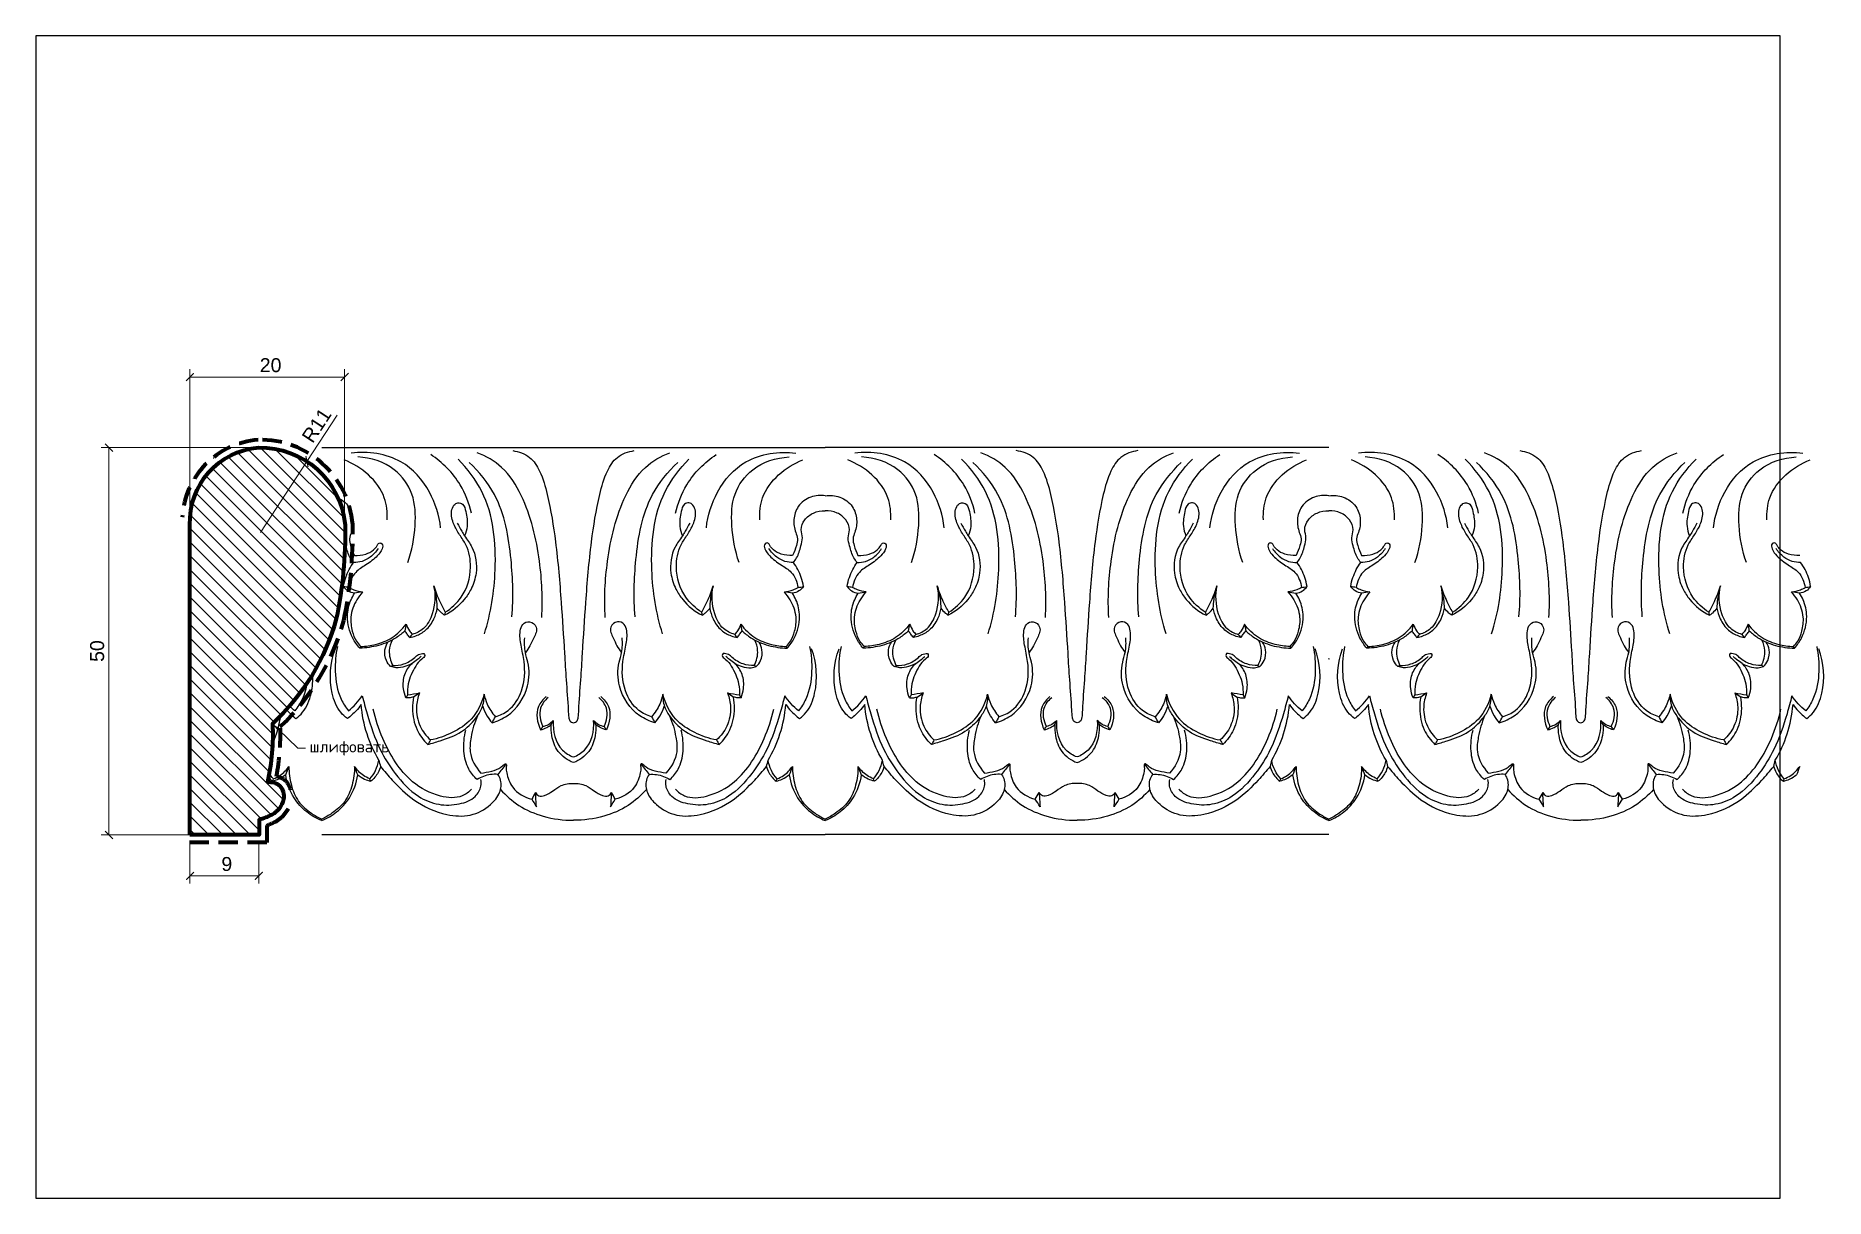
# Model space of a CAD drawing. Header units: millimetres. Extents: x 1288 to 1519, y -5291 to -5141.
import ezdxf
from ezdxf import colors
from ezdxf.entities.mleader import LeaderData, LeaderLine
from ezdxf.math import Vec2, Vec3

# ---------------------------------------------------------------- set-up
doc = ezdxf.new("R2010")
doc.units = ezdxf.units.MM
doc.linetypes.add('HIDDEN', pattern=[0.375, 0.25, -0.125])
doc.layers.add('Dimension', color=7, linetype='Continuous')
doc.layers.add('Door cavers', color=40, linetype='Continuous')
doc.layers.add('Outside panel', color=7, linetype='Continuous', lineweight=18, true_color=0x7f5e57)
doc.layers.add('кривые', color=7, linetype='Continuous', true_color=0xffffff)
for name, color, linetype, lineweight in [('линия 15', 7, 'Continuous', 15), ('линия 50', 1, 'Continuous', 140), ('служебный слой РАЗМЕРЫ', 7, 'Continuous', 9)]:
    doc.layers.add(name, color=color, linetype=linetype, lineweight=lineweight)
doc.styles.get("Standard").update_dxf_attribs({"font": 'arial.ttf'})
doc.styles.add('ЕСКД профили текст', font='isocpeur.ttf')
doc.dimstyles.new('M_1', dxfattribs={"dimtxt": 1.8, "dimasz": 1, "dimexe": 1, "dimexo": 1, "dimgap": 0.6, "dimtad": 1, "dimdec": 0, "dimdsep": 46, "dimtxsty": 'Standard', "dimblk": 'ARCHTICK', "dimcen": -5, "dimclrd": 7, "dimclre": 7, "dimclrt": 7, "dimadec": 0, "dimazin": 0, "dimtfac": 1, "dimtdec": 0, "dimtmove": 0, "dimatfit": 3, "dimfxl": 1, "dimtolj": 1, "dimtzin": 0, "dimlwd": 5, "dimlwe": 5, "dimarcsym": 0})

msp = doc.modelspace()

# ---------------------------------------------------------------- blocks, each defined once
blk = doc.blocks.new('_ArchTick')
at = {"color": 0, "linetype": 'ByBlock', "const_width": 0.15}
blk.add_lwpolyline([(-0.5, -0.5), (0.5, 0.5)], dxfattribs=at)
blk = doc.blocks.new('*D5')
at = {"layer": 'Defpoints', "color": 0, "ltscale": 1000, "transparency": 16777216}
for p in [(1307.83, -5244.42), (1316.71, -5244.42), (1316.71, -5249.7)]:
    blk.add_point(p, dxfattribs=at)
at = {"layer": 'линия 15', "color": 7, "lineweight": 5, "ltscale": 1000, "transparency": 16777216}
for p, q in [((1307.83, -5245.42), (1307.83, -5250.7)), ((1316.71, -5245.42), (1316.71, -5250.7)), ((1307.83, -5249.7), (1316.71, -5249.7))]:
    blk.add_line(p, q, dxfattribs=at)
at = {"layer": 'линия 15', "color": 7, "lineweight": 5, "ltscale": 1000, "transparency": 16777216, "rotation": 180}
blk.add_blockref('_ArchTick', (1307.83, -5249.7), dxfattribs=at)
at = {"layer": 'линия 15', "color": 7, "lineweight": 5, "ltscale": 1000, "transparency": 16777216}
blk.add_blockref('_ArchTick', (1316.71, -5249.7), dxfattribs=at)
at = {"layer": 'линия 15', "color": 7, "ltscale": 1000, "transparency": 16777216, "insert": (1312.58, -5248.18), "char_height": 1.8, "attachment_point": 5}
blk.add_mtext('\\A1;9', dxfattribs=at)
blk = doc.blocks.new('*D4')
at = {"layer": 'Defpoints', "color": 0, "ltscale": 1000, "transparency": 16777216}
for p in [(1327.78, -5185.33), (1307.82, -5204.01), (1327.78, -5206)]:
    blk.add_point(p, dxfattribs=at)
at = {"layer": 'линия 15', "color": 7, "lineweight": 5, "ltscale": 1000, "transparency": 16777216}
for p, q in [((1307.82, -5203.01), (1307.82, -5184.33)), ((1307.82, -5185.33), (1327.78, -5185.33)), ((1327.78, -5205), (1327.78, -5184.33))]:
    blk.add_line(p, q, dxfattribs=at)
at = {"layer": 'линия 15', "color": 7, "lineweight": 5, "ltscale": 1000, "transparency": 16777216, "rotation": 180}
blk.add_blockref('_ArchTick', (1307.82, -5185.33), dxfattribs=at)
at = {"layer": 'линия 15', "color": 7, "lineweight": 5, "ltscale": 1000, "transparency": 16777216}
blk.add_blockref('_ArchTick', (1327.78, -5185.33), dxfattribs=at)
at = {"layer": 'линия 15', "color": 7, "ltscale": 1000, "transparency": 16777216, "insert": (1318.23, -5183.81), "char_height": 1.8, "attachment_point": 5}
blk.add_mtext('\\A1;20', dxfattribs=at)
blk = doc.blocks.new('*D3')
at = {"layer": 'Defpoints', "color": 0, "ltscale": 1000, "transparency": 16777216}
for p in [(1322.92, -5196.23), (1316.92, -5205.38)]:
    blk.add_point(p, dxfattribs=at)
at = {"layer": 'линия 15', "color": 7, "lineweight": 5, "ltscale": 1000, "transparency": 16777216}
for p in [(1326.83, -5190.24), (1316.92, -5205.38)]:
    blk.add_line(p, (1322.92, -5196.23), dxfattribs=at)
at = {"layer": 'линия 15', "color": 7, "lineweight": 5, "ltscale": 1000, "transparency": 16777216, "rotation": 236.7988609998389}
blk.add_blockref('_ArchTick', (1322.92, -5196.23), dxfattribs=at)
at = {"layer": 'линия 15', "color": 7, "ltscale": 1000, "transparency": 16777216, "insert": (1324.16, -5191.57), "char_height": 1.8, "attachment_point": 5, "rotation": 56.7989}
blk.add_mtext('\\A1;R11', dxfattribs=at)
blk = doc.blocks.new('*D2')
at = {"layer": 'Defpoints', "color": 0, "ltscale": 1000, "transparency": 16777216}
for p in [(1297.38, -5194.44), (1316.67, -5194.44), (1316.75, -5244.42)]:
    blk.add_point(p, dxfattribs=at)
at = {"layer": 'линия 15', "color": 7, "lineweight": 5, "ltscale": 1000, "transparency": 16777216}
for p, q in [((1315.67, -5194.44), (1296.38, -5194.44)), ((1297.38, -5244.42), (1297.38, -5194.44)), ((1315.75, -5244.42), (1296.38, -5244.42))]:
    blk.add_line(p, q, dxfattribs=at)
for p, rotation in [((1297.38, -5194.44), 90), ((1297.38, -5244.42), 270)]:
    blk.add_blockref('_ArchTick', p, dxfattribs=dict(at, rotation=rotation))
at = {"layer": 'линия 15', "color": 7, "ltscale": 1000, "transparency": 16777216, "insert": (1295.86, -5220.69), "char_height": 1.8, "attachment_point": 5, "rotation": 90}
blk.add_mtext('\\A1;50', dxfattribs=at)

# ---------------------------------------------------------------- dimensions: what is measured, and where the dimension line sits
at = {"layer": 'линия 15', "color": 7, "ltscale": 1000}
for base, p1, p2, picture, middle in [((1327.78, -5185.33), (1307.82, -5204.01), (1327.78, -5206), '*D4', (1318.23, -5185.33)), ((1316.71, -5249.7), (1307.83, -5244.42), (1316.71, -5244.42), '*D5', (1312.58, -5249.7))]:
    dim = msp.add_linear_dim(base=base, p1=p1, p2=p2, dimstyle='M_1', dxfattribs=at)
    dim.commit()
    dim.dimension.update_dxf_attribs({"geometry": picture, "text_midpoint": middle, "dimtype": 128})
dim = msp.add_radius_dim(center=(1316.92, -5205.38), mpoint=(1322.92, -5196.23), dimstyle='M_1', dxfattribs=at)
dim.commit()
dim.dimension.update_dxf_attribs({"geometry": '*D3', "text_midpoint": (1324.16, -5191.57)})
dim = msp.add_linear_dim(base=(1297.38, -5194.44), p1=(1316.75, -5244.42), p2=(1316.67, -5194.44), angle=90, dimstyle='M_1', dxfattribs=at)
dim.commit()
dim.dimension.update_dxf_attribs({"geometry": '*D2', "text_midpoint": (1297.38, -5220.69), "dimtype": 128})

# ---------------------------------------------------------------- hatches: boundary and pattern name
at = {"layer": 'Outside panel', "ltscale": 1000}
h = msp.add_hatch(dxfattribs=at)
h.set_pattern_fill('ANSI31', color=256, scale=10, angle=-90)
h.set_pattern_definition([(315, (97418.2562, 308518.515), (0.8838834765, 0.8838834765), [])])
h.paths.add_polyline_path([(1307.83, -5244.42), (1307.83, -5204.42, -0.403736), (1316.67, -5194.44, -0.395515), (1327.83, -5204.43, -0.056734), (1326.7, -5216.53, -0.139522), (1318.47, -5230.06, -0.06776), (1317.82, -5237.59, -0.211086), (1319.41, -5238.09, -0.138221), (1319.84, -5238.86, -0.140605), (1319.88, -5239.82, -0.222223), (1318.39, -5241.82, -0.056782), (1316.75, -5242.46), (1316.75, -5244.42)])

# ---------------------------------------------------------------- linework, layer by layer
at = {"color": 6, "ltscale": 1000}
msp.add_lwpolyline([(1287.94, -5291.3), (1512.94, -5291.3), (1512.94, -5141.3), (1287.94, -5141.3)], close=True, dxfattribs=at)
at = {"layer": 'Dimension', "color": 7, "lineweight": 30}
msp.add_lwpolyline([(1307.83, -5204.42, -0.403736), (1316.67, -5194.44, -0.395515), (1327.83, -5204.43, -0.056734), (1326.7, -5216.53, -0.139522), (1318.47, -5230.06, -0.06776), (1317.82, -5237.59, -0.058766), (1319.41, -5238.09, -0.138221), (1319.84, -5238.86, -0.140605), (1319.88, -5239.82, -0.227709), (1318.34, -5241.85, -0.054807), (1316.75, -5242.46)], format="xyb", dxfattribs=at)
msp.add_lwpolyline([(1307.83, -5204.42, -0.403736), (1316.67, -5194.44, -0.395515), (1327.83, -5204.43, -0.056734), (1326.7, -5216.53, -0.139522), (1318.47, -5230.06, -0.06776), (1317.82, -5237.59, -0.058766), (1319.41, -5238.09, -0.138221), (1319.84, -5238.86, -0.140605), (1319.88, -5239.82, -0.227709), (1318.34, -5241.85, -0.054807), (1316.75, -5242.46)], format="xyb", dxfattribs=at)
msp.add_lwpolyline([(1307.83, -5204.42), (1307.83, -5244.42)], dxfattribs=at)
msp.add_lwpolyline([(1307.83, -5204.42), (1307.83, -5244.42)], dxfattribs=at)
at = {"layer": 'Door cavers', "color": 40, "true_color": 0xe6ac00}
for points in [[(1454.74, -5221.75), (1454.74, -5221.75), (1454.71, -5221.73), (1454.72, -5221.69), (1454.74, -5221.65)], [(1454.74, -5221.75), (1454.74, -5221.75), (1454.76, -5221.73), (1454.76, -5221.69), (1454.74, -5221.65)]]:
    msp.add_open_spline(points, degree=3, knots=[22.4785612, 22.4785612, 22.4785612, 22.4785612, 22.5016113, 22.8104704, 22.8104704, 22.8104704, 22.8104704], dxfattribs=at)
at = {"layer": 'кривые', "color": 7}
for p, q in [((1324.82, -5194.42), (1389.78, -5194.42)), ((1454.74, -5194.42), (1389.78, -5194.42)), ((1324.82, -5244.36), (1389.78, -5244.35)), ((1454.74, -5244.36), (1389.78, -5244.35))]:
    msp.add_line(p, q, dxfattribs=at)
for points, knots in [([(1340.16, -5204.79), (1339.99, -5203.19), (1338.96, -5199.87), (1335.09, -5195.44), (1330.79, -5194.89), (1328.63, -5195.14)], [0, 0, 0, 0, 4.836088, 10.197122, 16.731112, 16.731112, 16.731112, 16.731112]), ([(1335.92, -5209.26), (1336.48, -5207.73), (1337, -5204.79), (1336.87, -5200.39), (1334.19, -5196.67), (1331.15, -5195.73), (1329.5, -5195.64)], [0, 0, 0, 0, 4.874637, 8.936384, 12.843834, 17.80771, 17.80771, 17.80771, 17.80771]), ([(1344.13, -5202.9), (1343.84, -5201.62), (1342.71, -5198.64), (1340.39, -5196.34), (1338.88, -5195.34)], [0, 0, 0, 0, 3.946447, 9.400617, 9.400617, 9.400617, 9.400617]), ([(1353.21, -5216.36), (1353.35, -5213.94), (1353.08, -5208.56), (1351.49, -5201.84), (1348.46, -5196.91), (1346.02, -5195.53), (1344.87, -5195.1)], [0, 0, 0, 0, 7.281173, 16.089871, 20.518364, 24.203506, 24.203506, 24.203506, 24.203506]), ([(1349.46, -5194.83), (1350.23, -5194.93), (1351.77, -5195.47), (1353.19, -5197.74), (1354.22, -5201.46), (1355.14, -5207.14), (1355.7, -5213.99), (1356.08, -5219.93), (1356.34, -5224.56), (1356.59, -5227.33), (1356.65, -5229.08), (1356.76, -5229.65), (1357.03, -5229.89), (1357.21, -5229.94), (1357.3, -5229.94)], [-37.690244, -37.690244, -37.690244, -37.690244, -35.339489, -33.145651, -29.951693, -23.751455, -15.90499, -9.302618, -5.886267, -1.948176, -1.011162, -0.551883, -0.267288, 0, 0, 0, 0]), ([(1357.3, -5229.94), (1357.39, -5229.94), (1357.57, -5229.89), (1357.84, -5229.65), (1357.95, -5229.08), (1358.01, -5227.33), (1358.25, -5224.56), (1358.52, -5219.93), (1358.9, -5213.99), (1359.46, -5207.14), (1360.38, -5201.46), (1361.4, -5197.74), (1362.83, -5195.47), (1364.36, -5194.93), (1365.14, -5194.83)], [0, 0, 0, 0, 0.267288, 0.551883, 1.011162, 1.948176, 5.886267, 9.302618, 15.90499, 23.751455, 29.951693, 33.145651, 35.339489, 37.690244, 37.690244, 37.690244, 37.690244]), ([(1361.39, -5216.36), (1361.24, -5213.94), (1361.52, -5208.56), (1363.11, -5201.84), (1366.14, -5196.91), (1368.58, -5195.53), (1369.73, -5195.1)], [0, 0, 0, 0, 7.281173, 16.089871, 20.518364, 24.203506, 24.203506, 24.203506, 24.203506]), ([(1370.47, -5202.9), (1370.75, -5201.62), (1371.89, -5198.64), (1374.2, -5196.34), (1375.71, -5195.34)], [0, 0, 0, 0, 3.946447, 9.400617, 9.400617, 9.400617, 9.400617]), ([(1374.44, -5204.79), (1374.61, -5203.19), (1375.63, -5199.87), (1379.5, -5195.44), (1383.81, -5194.89), (1385.97, -5195.14)], [0, 0, 0, 0, 4.836088, 10.197122, 16.731112, 16.731112, 16.731112, 16.731112]), ([(1378.67, -5209.26), (1378.12, -5207.73), (1377.6, -5204.79), (1377.72, -5200.39), (1380.41, -5196.67), (1383.45, -5195.73), (1385.1, -5195.64)], [0, 0, 0, 0, 4.874637, 8.936384, 12.843834, 17.80771, 17.80771, 17.80771, 17.80771]), ([(1405.12, -5204.79), (1404.95, -5203.19), (1403.92, -5199.87), (1400.05, -5195.44), (1395.75, -5194.89), (1393.59, -5195.14)], [0, 0, 0, 0, 4.836088, 10.197122, 16.731112, 16.731112, 16.731112, 16.731112]), ([(1400.88, -5209.26), (1401.44, -5207.73), (1401.96, -5204.79), (1401.83, -5200.39), (1399.15, -5196.67), (1396.11, -5195.73), (1394.46, -5195.64)], [0, 0, 0, 0, 4.874637, 8.936384, 12.843834, 17.80771, 17.80771, 17.80771, 17.80771]), ([(1409.09, -5202.9), (1408.8, -5201.62), (1407.67, -5198.64), (1405.35, -5196.34), (1403.84, -5195.34)], [0, 0, 0, 0, 3.946447, 9.400617, 9.400617, 9.400617, 9.400617]), ([(1418.17, -5216.36), (1418.31, -5213.94), (1418.04, -5208.56), (1416.45, -5201.84), (1413.42, -5196.91), (1410.98, -5195.53), (1409.83, -5195.1)], [0, 0, 0, 0, 7.281173, 16.089871, 20.518364, 24.203506, 24.203506, 24.203506, 24.203506]), ([(1422.26, -5229.94), (1422.17, -5229.94), (1421.99, -5229.89), (1421.72, -5229.65), (1421.61, -5229.08), (1421.55, -5227.33), (1421.3, -5224.56), (1421.04, -5219.93), (1420.66, -5213.99), (1420.1, -5207.14), (1419.18, -5201.46), (1418.15, -5197.74), (1416.73, -5195.47), (1415.19, -5194.93), (1414.42, -5194.83)], [0, 0, 0, 0, 0.267288, 0.551883, 1.011162, 1.948176, 5.886267, 9.302618, 15.90499, 23.751455, 29.951693, 33.145651, 35.339489, 37.690244, 37.690244, 37.690244, 37.690244]), ([(1430.1, -5194.83), (1429.32, -5194.93), (1427.79, -5195.47), (1426.36, -5197.74), (1425.34, -5201.46), (1424.42, -5207.14), (1423.86, -5213.99), (1423.48, -5219.93), (1423.21, -5224.56), (1422.97, -5227.33), (1422.91, -5229.08), (1422.79, -5229.65), (1422.53, -5229.89), (1422.35, -5229.94), (1422.26, -5229.94)], [-37.690244, -37.690244, -37.690244, -37.690244, -35.339489, -33.145651, -29.951693, -23.751455, -15.90499, -9.302618, -5.886267, -1.948176, -1.011162, -0.551883, -0.267288, 0, 0, 0, 0]), ([(1426.35, -5216.36), (1426.2, -5213.94), (1426.48, -5208.56), (1428.07, -5201.84), (1431.1, -5196.91), (1433.54, -5195.53), (1434.69, -5195.1)], [0, 0, 0, 0, 7.281173, 16.089871, 20.518364, 24.203506, 24.203506, 24.203506, 24.203506]), ([(1435.43, -5202.9), (1435.71, -5201.62), (1436.85, -5198.64), (1439.16, -5196.34), (1440.67, -5195.34)], [0, 0, 0, 0, 3.946447, 9.400617, 9.400617, 9.400617, 9.400617]), ([(1439.4, -5204.79), (1439.57, -5203.19), (1440.59, -5199.87), (1444.46, -5195.44), (1448.77, -5194.89), (1450.93, -5195.14)], [0, 0, 0, 0, 4.836088, 10.197122, 16.731112, 16.731112, 16.731112, 16.731112]), ([(1443.63, -5209.26), (1443.08, -5207.73), (1442.56, -5204.79), (1442.68, -5200.39), (1445.37, -5196.67), (1448.41, -5195.73), (1450.06, -5195.64)], [0, 0, 0, 0, 4.874637, 8.936384, 12.843834, 17.80771, 17.80771, 17.80771, 17.80771]), ([(1470.08, -5204.79), (1469.91, -5203.19), (1468.88, -5199.87), (1465.01, -5195.44), (1460.71, -5194.89), (1458.55, -5195.14)], [0, 0, 0, 0, 4.836088, 10.197122, 16.731112, 16.731112, 16.731112, 16.731112]), ([(1465.84, -5209.26), (1466.4, -5207.73), (1466.92, -5204.79), (1466.79, -5200.39), (1464.11, -5196.67), (1461.07, -5195.73), (1459.42, -5195.64)], [0, 0, 0, 0, 4.874637, 8.936384, 12.843834, 17.80771, 17.80771, 17.80771, 17.80771]), ([(1474.05, -5202.9), (1473.76, -5201.62), (1472.63, -5198.64), (1470.31, -5196.34), (1468.8, -5195.34)], [0, 0, 0, 0, 3.946447, 9.400617, 9.400617, 9.400617, 9.400617]), ([(1483.13, -5216.36), (1483.27, -5213.94), (1483, -5208.56), (1481.41, -5201.84), (1478.38, -5196.91), (1475.94, -5195.53), (1474.79, -5195.1)], [0, 0, 0, 0, 7.281173, 16.089871, 20.518364, 24.203506, 24.203506, 24.203506, 24.203506]), ([(1479.38, -5194.83), (1480.15, -5194.93), (1481.69, -5195.47), (1483.11, -5197.74), (1484.14, -5201.46), (1485.06, -5207.14), (1485.62, -5213.99), (1486, -5219.93), (1486.26, -5224.56), (1486.51, -5227.33), (1486.57, -5229.08), (1486.68, -5229.65), (1486.94, -5229.89), (1487.13, -5229.94), (1487.22, -5229.94)], [-37.690244, -37.690244, -37.690244, -37.690244, -35.339489, -33.145651, -29.951693, -23.751455, -15.90499, -9.302618, -5.886267, -1.948176, -1.011162, -0.551883, -0.267288, 0, 0, 0, 0]), ([(1487.22, -5229.94), (1487.31, -5229.94), (1487.49, -5229.89), (1487.75, -5229.65), (1487.87, -5229.08), (1487.93, -5227.33), (1488.17, -5224.56), (1488.44, -5219.93), (1488.82, -5213.99), (1489.38, -5207.14), (1490.3, -5201.46), (1491.32, -5197.74), (1492.75, -5195.47), (1494.28, -5194.93), (1495.06, -5194.83)], [0, 0, 0, 0, 0.267288, 0.551883, 1.011162, 1.948176, 5.886267, 9.302618, 15.90499, 23.751455, 29.951693, 33.145651, 35.339489, 37.690244, 37.690244, 37.690244, 37.690244]), ([(1491.31, -5216.36), (1491.16, -5213.94), (1491.44, -5208.56), (1493.03, -5201.84), (1496.06, -5196.91), (1498.5, -5195.53), (1499.65, -5195.1)], [0, 0, 0, 0, 7.281173, 16.089871, 20.518364, 24.203506, 24.203506, 24.203506, 24.203506]), ([(1500.39, -5202.9), (1500.67, -5201.62), (1501.81, -5198.64), (1504.12, -5196.34), (1505.63, -5195.34)], [0, 0, 0, 0, 3.946447, 9.400617, 9.400617, 9.400617, 9.400617]), ([(1504.35, -5204.79), (1504.53, -5203.19), (1505.55, -5199.87), (1509.42, -5195.44), (1513.73, -5194.89), (1515.89, -5195.14)], [0, 0, 0, 0, 4.836088, 10.197122, 16.731112, 16.731112, 16.731112, 16.731112]), ([(1508.59, -5209.26), (1508.04, -5207.73), (1507.52, -5204.79), (1507.64, -5200.39), (1510.33, -5196.67), (1513.37, -5195.73), (1515.02, -5195.64)], [0, 0, 0, 0, 4.874637, 8.936384, 12.843834, 17.80771, 17.80771, 17.80771, 17.80771]), ([(1333.27, -5203.74), (1333.3, -5202.8), (1332.98, -5199.37), (1329.92, -5196.91), (1327.72, -5196.01)], [0, 0, 0, 0, 2.853267, 10.000395, 10.000395, 10.000395, 10.000395]), ([(1345.81, -5218.47), (1346.66, -5215.81), (1347.59, -5209.67), (1346.84, -5201.35), (1343.62, -5197.17), (1342.41, -5195.94)], [0, 0, 0, 0, 8.399543, 18.64848, 23.828731, 23.828731, 23.828731, 23.828731]), ([(1349.34, -5216.26), (1349.57, -5213.81), (1349.38, -5208.48), (1348.15, -5201.24), (1345.13, -5197.55), (1343.86, -5196.35)], [0, 0, 0, 0, 7.376593, 16.068099, 21.323137, 21.323137, 21.323137, 21.323137]), ([(1365.25, -5216.26), (1365.03, -5213.81), (1365.21, -5208.48), (1366.45, -5201.24), (1369.47, -5197.55), (1370.74, -5196.35)], [0, 0, 0, 0, 7.376593, 16.068099, 21.323137, 21.323137, 21.323137, 21.323137]), ([(1368.79, -5218.47), (1367.94, -5215.81), (1367.01, -5209.67), (1367.76, -5201.35), (1370.97, -5197.17), (1372.18, -5195.94)], [0, 0, 0, 0, 8.399543, 18.64848, 23.828731, 23.828731, 23.828731, 23.828731]), ([(1381.33, -5203.74), (1381.29, -5202.8), (1381.61, -5199.37), (1384.68, -5196.91), (1386.88, -5196.01)], [0, 0, 0, 0, 2.853267, 10.000395, 10.000395, 10.000395, 10.000395]), ([(1398.23, -5203.74), (1398.26, -5202.8), (1397.94, -5199.37), (1394.88, -5196.91), (1392.68, -5196.01)], [0, 0, 0, 0, 2.853267, 10.000395, 10.000395, 10.000395, 10.000395]), ([(1410.77, -5218.47), (1411.62, -5215.81), (1412.55, -5209.67), (1411.8, -5201.35), (1408.58, -5197.17), (1407.37, -5195.94)], [0, 0, 0, 0, 8.399543, 18.64848, 23.828731, 23.828731, 23.828731, 23.828731]), ([(1414.3, -5216.26), (1414.53, -5213.81), (1414.34, -5208.48), (1413.11, -5201.24), (1410.09, -5197.55), (1408.82, -5196.35)], [0, 0, 0, 0, 7.376593, 16.068099, 21.323137, 21.323137, 21.323137, 21.323137]), ([(1430.21, -5216.26), (1429.99, -5213.81), (1430.17, -5208.48), (1431.41, -5201.24), (1434.43, -5197.55), (1435.7, -5196.35)], [0, 0, 0, 0, 7.376593, 16.068099, 21.323137, 21.323137, 21.323137, 21.323137]), ([(1433.75, -5218.47), (1432.9, -5215.81), (1431.97, -5209.67), (1432.72, -5201.35), (1435.93, -5197.17), (1437.14, -5195.94)], [0, 0, 0, 0, 8.399543, 18.64848, 23.828731, 23.828731, 23.828731, 23.828731]), ([(1446.29, -5203.74), (1446.25, -5202.8), (1446.57, -5199.37), (1449.64, -5196.91), (1451.84, -5196.01)], [0, 0, 0, 0, 2.853267, 10.000395, 10.000395, 10.000395, 10.000395]), ([(1463.19, -5203.74), (1463.22, -5202.8), (1462.9, -5199.37), (1459.84, -5196.91), (1457.64, -5196.01)], [0, 0, 0, 0, 2.853267, 10.000395, 10.000395, 10.000395, 10.000395]), ([(1475.73, -5218.47), (1476.58, -5215.81), (1477.51, -5209.67), (1476.76, -5201.35), (1473.54, -5197.17), (1472.33, -5195.94)], [0, 0, 0, 0, 8.399543, 18.64848, 23.828731, 23.828731, 23.828731, 23.828731]), ([(1479.26, -5216.26), (1479.49, -5213.81), (1479.3, -5208.48), (1478.07, -5201.24), (1475.04, -5197.55), (1473.78, -5196.35)], [0, 0, 0, 0, 7.376593, 16.068099, 21.323137, 21.323137, 21.323137, 21.323137]), ([(1495.17, -5216.26), (1494.95, -5213.81), (1495.13, -5208.48), (1496.37, -5201.24), (1499.39, -5197.55), (1500.66, -5196.35)], [0, 0, 0, 0, 7.376593, 16.068099, 21.323137, 21.323137, 21.323137, 21.323137]), ([(1498.71, -5218.47), (1497.86, -5215.81), (1496.93, -5209.67), (1497.68, -5201.35), (1500.89, -5197.17), (1502.1, -5195.94)], [0, 0, 0, 0, 8.399543, 18.64848, 23.828731, 23.828731, 23.828731, 23.828731]), ([(1511.25, -5203.74), (1511.21, -5202.8), (1511.53, -5199.37), (1514.6, -5196.91), (1516.8, -5196.01)], [0, 0, 0, 0, 2.853267, 10.000395, 10.000395, 10.000395, 10.000395]), ([(1326.92, -5200.93), (1327.47, -5201.17), (1328.45, -5201.94), (1329, -5203.69), (1328.78, -5205.12), (1328.29, -5206.2), (1328.59, -5207.24), (1328.82, -5207.94), (1329.03, -5208.34)], [2.128362, 2.128362, 2.128362, 2.128362, 3.901086, 5.662124, 7.355316, 8.206154, 9.092367, 10.456371, 10.456371, 10.456371, 10.456371]), ([(1340.75, -5215.68), (1341.55, -5215.17), (1343.31, -5213.58), (1344.28, -5210.25), (1343.76, -5207.34), (1342.59, -5205.69), (1341.78, -5204.32), (1341.44, -5202.93), (1341.77, -5201.9), (1342.38, -5201.44), (1343.2, -5201.76), (1343.48, -5203), (1343.72, -5204.37), (1343.42, -5205.43), (1343.26, -5205.83)], [0, 0, 0, 0, 2.83315, 6.896154, 9.825835, 11.387281, 12.91899, 14.634434, 15.459953, 16.065695, 16.688182, 17.700244, 19.618006, 20.911425, 20.911425, 20.911425, 20.911425]), ([(1373.84, -5215.68), (1373.05, -5215.17), (1371.29, -5213.58), (1370.31, -5210.25), (1370.84, -5207.34), (1372, -5205.69), (1372.82, -5204.32), (1373.16, -5202.93), (1372.83, -5201.9), (1372.21, -5201.44), (1371.4, -5201.76), (1371.12, -5203), (1370.88, -5204.37), (1371.17, -5205.43), (1371.34, -5205.83)], [0, 0, 0, 0, 2.83315, 6.896154, 9.825835, 11.387281, 12.91899, 14.634434, 15.459953, 16.065695, 16.688182, 17.700244, 19.618006, 20.911425, 20.911425, 20.911425, 20.911425]), ([(1389.78, -5200.64), (1389.16, -5200.56), (1387.81, -5200.67), (1386.18, -5201.85), (1385.6, -5203.69), (1385.82, -5205.12), (1386.3, -5206.2), (1386, -5207.24), (1385.77, -5207.94), (1385.56, -5208.34)], [0, 0, 0, 0, 1.874792, 3.901086, 5.662124, 7.355316, 8.206154, 9.092367, 10.456371, 10.456371, 10.456371, 10.456371]), ([(1385.67, -5209.25), (1385.82, -5209.07), (1386.29, -5208.43), (1386.59, -5207.33), (1386.93, -5206.09), (1386.51, -5204.95), (1387.05, -5203.65), (1388.24, -5202.75), (1389.26, -5202.58), (1389.78, -5202.6)], [0, 0, 0, 0, 0.707126, 2.361227, 3.414527, 4.464346, 5.840997, 7.272951, 8.82457, 8.82457, 8.82457, 8.82457]), ([(1389.78, -5200.64), (1390.4, -5200.56), (1391.74, -5200.67), (1393.38, -5201.85), (1393.96, -5203.69), (1393.73, -5205.12), (1393.25, -5206.2), (1393.55, -5207.24), (1393.78, -5207.94), (1393.99, -5208.34)], [0, 0, 0, 0, 1.874792, 3.901086, 5.662124, 7.355316, 8.206154, 9.092367, 10.456371, 10.456371, 10.456371, 10.456371]), ([(1393.89, -5209.25), (1393.74, -5209.07), (1393.26, -5208.43), (1392.97, -5207.33), (1392.62, -5206.09), (1393.05, -5204.95), (1392.51, -5203.65), (1391.32, -5202.75), (1390.29, -5202.58), (1389.78, -5202.6)], [0, 0, 0, 0, 0.707126, 2.361227, 3.414527, 4.464346, 5.840997, 7.272951, 8.82457, 8.82457, 8.82457, 8.82457]), ([(1405.71, -5215.68), (1406.51, -5215.17), (1408.27, -5213.58), (1409.24, -5210.25), (1408.72, -5207.34), (1407.55, -5205.69), (1406.74, -5204.32), (1406.4, -5202.93), (1406.73, -5201.9), (1407.34, -5201.44), (1408.16, -5201.76), (1408.44, -5203), (1408.68, -5204.37), (1408.38, -5205.43), (1408.22, -5205.83)], [0, 0, 0, 0, 2.83315, 6.896154, 9.825835, 11.387281, 12.91899, 14.634434, 15.459953, 16.065695, 16.688182, 17.700244, 19.618006, 20.911425, 20.911425, 20.911425, 20.911425]), ([(1438.8, -5215.68), (1438.01, -5215.17), (1436.25, -5213.58), (1435.27, -5210.25), (1435.8, -5207.34), (1436.96, -5205.69), (1437.78, -5204.32), (1438.12, -5202.93), (1437.79, -5201.9), (1437.17, -5201.44), (1436.36, -5201.76), (1436.08, -5203), (1435.84, -5204.37), (1436.13, -5205.43), (1436.3, -5205.83)], [0, 0, 0, 0, 2.83315, 6.896154, 9.825835, 11.387281, 12.91899, 14.634434, 15.459953, 16.065695, 16.688182, 17.700244, 19.618006, 20.911425, 20.911425, 20.911425, 20.911425]), ([(1454.74, -5200.64), (1454.12, -5200.56), (1452.77, -5200.67), (1451.13, -5201.85), (1450.55, -5203.69), (1450.78, -5205.12), (1451.26, -5206.2), (1450.96, -5207.24), (1450.73, -5207.94), (1450.52, -5208.34)], [0, 0, 0, 0, 1.874792, 3.901086, 5.662124, 7.355316, 8.206154, 9.092367, 10.456371, 10.456371, 10.456371, 10.456371]), ([(1450.63, -5209.25), (1450.78, -5209.07), (1451.25, -5208.43), (1451.55, -5207.33), (1451.89, -5206.09), (1451.47, -5204.95), (1452.01, -5203.65), (1453.2, -5202.75), (1454.22, -5202.58), (1454.74, -5202.6)], [0, 0, 0, 0, 0.707126, 2.361227, 3.414527, 4.464346, 5.840997, 7.272951, 8.82457, 8.82457, 8.82457, 8.82457]), ([(1454.74, -5200.64), (1455.36, -5200.56), (1456.7, -5200.67), (1458.34, -5201.85), (1458.92, -5203.69), (1458.69, -5205.12), (1458.21, -5206.2), (1458.51, -5207.24), (1458.74, -5207.94), (1458.95, -5208.34)], [0, 0, 0, 0, 1.874792, 3.901086, 5.662124, 7.355316, 8.206154, 9.092367, 10.456371, 10.456371, 10.456371, 10.456371]), ([(1458.85, -5209.25), (1458.7, -5209.07), (1458.22, -5208.43), (1457.93, -5207.33), (1457.58, -5206.09), (1458.01, -5204.95), (1457.47, -5203.65), (1456.28, -5202.75), (1455.25, -5202.58), (1454.74, -5202.6)], [0, 0, 0, 0, 0.707126, 2.361227, 3.414527, 4.464346, 5.840997, 7.272951, 8.82457, 8.82457, 8.82457, 8.82457]), ([(1470.67, -5215.68), (1471.47, -5215.17), (1473.23, -5213.58), (1474.2, -5210.25), (1473.68, -5207.34), (1472.51, -5205.69), (1471.7, -5204.32), (1471.36, -5202.93), (1471.69, -5201.9), (1472.3, -5201.44), (1473.11, -5201.76), (1473.4, -5203), (1473.64, -5204.37), (1473.34, -5205.43), (1473.18, -5205.83)], [0, 0, 0, 0, 2.83315, 6.896154, 9.825835, 11.387281, 12.91899, 14.634434, 15.459953, 16.065695, 16.688182, 17.700244, 19.618006, 20.911425, 20.911425, 20.911425, 20.911425]), ([(1503.76, -5215.68), (1502.97, -5215.17), (1501.21, -5213.58), (1500.23, -5210.25), (1500.76, -5207.34), (1501.92, -5205.69), (1502.74, -5204.32), (1503.08, -5202.93), (1502.75, -5201.9), (1502.13, -5201.44), (1501.32, -5201.76), (1501.04, -5203), (1500.8, -5204.37), (1501.09, -5205.43), (1501.26, -5205.83)], [0, 0, 0, 0, 2.83315, 6.896154, 9.825835, 11.387281, 12.91899, 14.634434, 15.459953, 16.065695, 16.688182, 17.700244, 19.618006, 20.911425, 20.911425, 20.911425, 20.911425]), ([(1328.93, -5209.25), (1328.78, -5209.07), (1328.3, -5208.43), (1328.01, -5207.33), (1327.66, -5206.09), (1328, -5205.19), (1327.9, -5204.63), (1327.83, -5204.42)], [0, 0, 0, 0, 0.707126, 2.361227, 3.414527, 4.464346, 5.107248, 5.107248, 5.107248, 5.107248]), ([(1342.31, -5204.19), (1342.49, -5204.54), (1342.8, -5205.09), (1343.43, -5206.13), (1344.63, -5207.67), (1344.98, -5210.27), (1344.4, -5212.06), (1344.08, -5212.71)], [0, 0, 0, 0, 1.191157, 1.90489, 3.639952, 7.020802, 9.21226, 9.21226, 9.21226, 9.21226]), ([(1372.29, -5204.19), (1372.11, -5204.54), (1371.8, -5205.09), (1371.17, -5206.13), (1369.96, -5207.67), (1369.62, -5210.27), (1370.19, -5212.06), (1370.52, -5212.71)], [0, 0, 0, 0, 1.191157, 1.90489, 3.639952, 7.020802, 9.21226, 9.21226, 9.21226, 9.21226]), ([(1407.27, -5204.19), (1407.45, -5204.54), (1407.76, -5205.09), (1408.39, -5206.13), (1409.59, -5207.67), (1409.94, -5210.27), (1409.36, -5212.06), (1409.04, -5212.71)], [0, 0, 0, 0, 1.191157, 1.90489, 3.639952, 7.020802, 9.21226, 9.21226, 9.21226, 9.21226]), ([(1437.25, -5204.19), (1437.07, -5204.54), (1436.76, -5205.09), (1436.13, -5206.13), (1434.92, -5207.67), (1434.58, -5210.27), (1435.15, -5212.06), (1435.48, -5212.71)], [0, 0, 0, 0, 1.191157, 1.90489, 3.639952, 7.020802, 9.21226, 9.21226, 9.21226, 9.21226]), ([(1472.22, -5204.19), (1472.41, -5204.54), (1472.72, -5205.09), (1473.35, -5206.13), (1474.55, -5207.67), (1474.9, -5210.27), (1474.32, -5212.06), (1474, -5212.71)], [0, 0, 0, 0, 1.191157, 1.90489, 3.639952, 7.020802, 9.21226, 9.21226, 9.21226, 9.21226]), ([(1502.21, -5204.19), (1502.03, -5204.54), (1501.72, -5205.09), (1501.09, -5206.13), (1499.88, -5207.67), (1499.54, -5210.27), (1500.11, -5212.06), (1500.44, -5212.71)], [0, 0, 0, 0, 1.191157, 1.90489, 3.639952, 7.020802, 9.21226, 9.21226, 9.21226, 9.21226]), ([(1329.03, -5208.34), (1329.52, -5208.39), (1330.41, -5208.29), (1331.44, -5207.77), (1331.93, -5207.21), (1332.15, -5206.68), (1332.79, -5206.82), (1332.59, -5207.73), (1331.86, -5208.6), (1330.63, -5209.57), (1328.94, -5210.49), (1328.46, -5211.78), (1328.34, -5212.48)], [10.456371, 10.456371, 10.456371, 10.456371, 11.93462, 13.081509, 13.800083, 14.2048, 14.585306, 15.250597, 16.338279, 18.221078, 19.848107, 21.98814, 21.98814, 21.98814, 21.98814]), ([(1385.56, -5208.34), (1385.07, -5208.39), (1384.18, -5208.29), (1383.15, -5207.77), (1382.67, -5207.21), (1382.45, -5206.68), (1381.81, -5206.82), (1382.01, -5207.73), (1382.74, -5208.6), (1383.97, -5209.57), (1385.66, -5210.49), (1386.14, -5211.78), (1386.26, -5212.48)], [10.456371, 10.456371, 10.456371, 10.456371, 11.93462, 13.081509, 13.800083, 14.2048, 14.585306, 15.250597, 16.338279, 18.221078, 19.848107, 21.98814, 21.98814, 21.98814, 21.98814]), ([(1393.99, -5208.34), (1394.48, -5208.39), (1395.37, -5208.29), (1396.4, -5207.77), (1396.89, -5207.21), (1397.11, -5206.68), (1397.75, -5206.82), (1397.55, -5207.73), (1396.82, -5208.6), (1395.59, -5209.57), (1393.9, -5210.49), (1393.42, -5211.78), (1393.3, -5212.48)], [10.456371, 10.456371, 10.456371, 10.456371, 11.93462, 13.081509, 13.800083, 14.2048, 14.585306, 15.250597, 16.338279, 18.221078, 19.848107, 21.98814, 21.98814, 21.98814, 21.98814]), ([(1450.52, -5208.34), (1450.03, -5208.39), (1449.14, -5208.29), (1448.11, -5207.77), (1447.63, -5207.21), (1447.41, -5206.68), (1446.77, -5206.82), (1446.97, -5207.73), (1447.7, -5208.6), (1448.93, -5209.57), (1450.62, -5210.49), (1451.1, -5211.78), (1451.22, -5212.48)], [10.456371, 10.456371, 10.456371, 10.456371, 11.93462, 13.081509, 13.800083, 14.2048, 14.585306, 15.250597, 16.338279, 18.221078, 19.848107, 21.98814, 21.98814, 21.98814, 21.98814]), ([(1458.95, -5208.34), (1459.44, -5208.39), (1460.33, -5208.29), (1461.36, -5207.77), (1461.85, -5207.21), (1462.07, -5206.68), (1462.71, -5206.82), (1462.51, -5207.73), (1461.78, -5208.6), (1460.55, -5209.57), (1458.86, -5210.49), (1458.38, -5211.78), (1458.26, -5212.48)], [10.456371, 10.456371, 10.456371, 10.456371, 11.93462, 13.081509, 13.800083, 14.2048, 14.585306, 15.250597, 16.338279, 18.221078, 19.848107, 21.98814, 21.98814, 21.98814, 21.98814]), ([(1515.48, -5208.34), (1514.99, -5208.39), (1514.1, -5208.29), (1513.07, -5207.77), (1512.59, -5207.21), (1512.37, -5206.68), (1511.73, -5206.82), (1511.93, -5207.73), (1512.66, -5208.6), (1513.89, -5209.57), (1515.58, -5210.49), (1516.06, -5211.78), (1516.18, -5212.48)], [10.456371, 10.456371, 10.456371, 10.456371, 11.93462, 13.081509, 13.800083, 14.2048, 14.585306, 15.250597, 16.338279, 18.221078, 19.848107, 21.98814, 21.98814, 21.98814, 21.98814]), ([(1327.64, -5212.38), (1327.7, -5211.97), (1327.96, -5210.86), (1328.5, -5209.84), (1328.93, -5209.25)], [0, 0, 0, 0, 1.234262, 3.411567, 3.411567, 3.411567, 3.411567]), ([(1332.09, -5207.47), (1331.82, -5207.89), (1331.2, -5208.55), (1330.08, -5209.19), (1329.3, -5209.27), (1328.93, -5209.25)], [-3.789841, -3.789841, -3.789841, -3.789841, -2.29963, -1.097083, 0, 0, 0, 0]), ([(1385.67, -5209.25), (1385.3, -5209.27), (1384.52, -5209.19), (1383.4, -5208.55), (1382.78, -5207.89), (1382.5, -5207.47)], [3.411567, 3.411567, 3.411567, 3.411567, 4.50865, 5.711197, 7.201408, 7.201408, 7.201408, 7.201408]), ([(1386.96, -5212.38), (1386.9, -5211.97), (1386.64, -5210.86), (1386.1, -5209.84), (1385.67, -5209.25)], [0, 0, 0, 0, 1.234262, 3.411567, 3.411567, 3.411567, 3.411567]), ([(1392.6, -5212.38), (1392.66, -5211.97), (1392.92, -5210.86), (1393.46, -5209.84), (1393.89, -5209.25)], [0, 0, 0, 0, 1.234262, 3.411567, 3.411567, 3.411567, 3.411567]), ([(1393.89, -5209.25), (1394.26, -5209.27), (1395.04, -5209.19), (1396.16, -5208.55), (1396.78, -5207.89), (1397.05, -5207.47)], [3.411567, 3.411567, 3.411567, 3.411567, 4.50865, 5.711197, 7.201408, 7.201408, 7.201408, 7.201408]), ([(1447.46, -5207.47), (1447.74, -5207.89), (1448.36, -5208.55), (1449.48, -5209.19), (1450.26, -5209.27), (1450.63, -5209.25)], [-3.789841, -3.789841, -3.789841, -3.789841, -2.29963, -1.097083, 0, 0, 0, 0]), ([(1451.92, -5212.38), (1451.86, -5211.97), (1451.6, -5210.86), (1451.05, -5209.84), (1450.63, -5209.25)], [0, 0, 0, 0, 1.234262, 3.411567, 3.411567, 3.411567, 3.411567]), ([(1457.56, -5212.38), (1457.62, -5211.97), (1457.88, -5210.86), (1458.42, -5209.84), (1458.85, -5209.25)], [0, 0, 0, 0, 1.234262, 3.411567, 3.411567, 3.411567, 3.411567]), ([(1462.01, -5207.47), (1461.74, -5207.89), (1461.12, -5208.55), (1460, -5209.19), (1459.22, -5209.27), (1458.85, -5209.25)], [-3.789841, -3.789841, -3.789841, -3.789841, -2.29963, -1.097083, 0, 0, 0, 0]), ([(1515.59, -5209.25), (1515.22, -5209.27), (1514.44, -5209.19), (1513.32, -5208.55), (1512.69, -5207.89), (1512.42, -5207.47)], [3.411567, 3.411567, 3.411567, 3.411567, 4.50865, 5.711197, 7.201408, 7.201408, 7.201408, 7.201408]), ([(1516.88, -5212.38), (1516.82, -5211.97), (1516.56, -5210.86), (1516.01, -5209.84), (1515.59, -5209.25)], [0, 0, 0, 0, 1.234262, 3.411567, 3.411567, 3.411567, 3.411567]), ([(1329.06, -5213.23), (1328.77, -5213.19), (1328.21, -5213), (1327.8, -5212.59), (1327.64, -5212.38)], [24.901905, 24.901905, 24.901905, 24.901905, 25.79408, 26.601638, 26.601638, 26.601638, 26.601638]), ([(1329.72, -5220.32), (1329.37, -5219.92), (1328.52, -5218.69), (1327.95, -5216.44), (1328.38, -5214.42), (1328.89, -5213.49), (1329.06, -5213.23)], [8.004967, 8.004967, 8.004967, 8.004967, 9.594154, 12.466277, 14.680532, 15.629727, 15.629727, 15.629727, 15.629727]), ([(1328.34, -5212.48), (1328.54, -5212.6), (1329.1, -5212.87), (1329.71, -5213.02), (1330.1, -5213.06)], [21.98814, 21.98814, 21.98814, 21.98814, 22.682248, 23.85185, 23.85185, 23.85185, 23.85185]), ([(1330.1, -5213.06), (1329.82, -5213.37), (1329.1, -5214.34), (1328.43, -5216.12), (1328.68, -5218), (1329.14, -5219.32), (1329.65, -5219.89), (1329.86, -5220.09)], [0, 0, 0, 0, 1.258264, 3.615866, 5.46766, 6.859811, 7.734574, 7.734574, 7.734574, 7.734574]), ([(1339.27, -5212.26), (1339.53, -5213.44), (1339.42, -5215.47), (1338.23, -5217.8), (1337.03, -5218.39), (1336.5, -5218.54)], [9.012067, 9.012067, 9.012067, 9.012067, 12.652833, 14.865351, 16.495623, 16.495623, 16.495623, 16.495623]), ([(1339.27, -5212.26), (1339.48, -5212.96), (1339.92, -5214.12), (1340.5, -5215.23), (1340.75, -5215.68)], [0, 0, 0, 0, 2.19745, 3.74065, 3.74065, 3.74065, 3.74065]), ([(1339.73, -5215.17), (1339.72, -5214.78), (1339.64, -5213.8), (1339.44, -5212.83), (1339.27, -5212.26)], [6.049918, 6.049918, 6.049918, 6.049918, 7.216828, 9.012067, 9.012067, 9.012067, 9.012067]), ([(1344.08, -5212.71), (1343.83, -5213.18), (1342.96, -5214.55), (1341.63, -5215.58), (1340.67, -5216.07)], [9.21226, 9.21226, 9.21226, 9.21226, 10.799876, 14.059291, 14.059291, 14.059291, 14.059291]), ([(1370.52, -5212.71), (1370.76, -5213.18), (1371.64, -5214.55), (1372.96, -5215.58), (1373.93, -5216.07)], [9.21226, 9.21226, 9.21226, 9.21226, 10.799876, 14.059291, 14.059291, 14.059291, 14.059291]), ([(1373.84, -5215.68), (1374.1, -5215.23), (1374.67, -5214.12), (1375.11, -5212.96), (1375.32, -5212.26)], [14.460351, 14.460351, 14.460351, 14.460351, 16.003551, 18.201001, 18.201001, 18.201001, 18.201001]), ([(1375.32, -5212.26), (1375.16, -5212.83), (1374.96, -5213.8), (1374.88, -5214.78), (1374.87, -5215.17)], [9.021039, 9.021039, 9.021039, 9.021039, 10.816278, 11.983188, 11.983188, 11.983188, 11.983188]), ([(1378.09, -5218.54), (1377.57, -5218.39), (1376.36, -5217.8), (1375.17, -5215.47), (1375.07, -5213.44), (1375.32, -5212.26)], [1.537484, 1.537484, 1.537484, 1.537484, 3.167755, 5.380273, 9.021039, 9.021039, 9.021039, 9.021039]), ([(1384.5, -5213.06), (1384.89, -5213.02), (1385.5, -5212.87), (1386.06, -5212.6), (1386.26, -5212.48)], [8.674815, 8.674815, 8.674815, 8.674815, 9.844418, 10.538525, 10.538525, 10.538525, 10.538525]), ([(1384.73, -5220.09), (1384.95, -5219.89), (1385.45, -5219.32), (1385.92, -5218), (1386.16, -5216.12), (1385.5, -5214.34), (1384.78, -5213.37), (1384.5, -5213.06)], [6.640913, 6.640913, 6.640913, 6.640913, 7.515676, 8.907827, 10.759621, 13.117224, 14.375487, 14.375487, 14.375487, 14.375487]), ([(1384.88, -5220.32), (1385.23, -5219.92), (1386.08, -5218.69), (1386.65, -5216.44), (1386.22, -5214.42), (1385.71, -5213.49), (1385.53, -5213.23)], [0, 0, 0, 0, 1.589187, 4.461311, 6.675565, 7.62476, 7.62476, 7.62476, 7.62476]), ([(1386.96, -5212.38), (1386.8, -5212.59), (1386.38, -5213), (1385.83, -5213.19), (1385.53, -5213.23)], [22.701079, 22.701079, 22.701079, 22.701079, 23.508638, 24.400812, 24.400812, 24.400812, 24.400812]), ([(1392.6, -5212.38), (1392.76, -5212.59), (1393.17, -5213), (1393.73, -5213.19), (1394.02, -5213.23)], [22.701079, 22.701079, 22.701079, 22.701079, 23.508638, 24.400812, 24.400812, 24.400812, 24.400812]), ([(1394.68, -5220.32), (1394.33, -5219.92), (1393.48, -5218.69), (1392.91, -5216.44), (1393.34, -5214.42), (1393.85, -5213.49), (1394.02, -5213.23)], [0, 0, 0, 0, 1.589187, 4.461311, 6.675565, 7.62476, 7.62476, 7.62476, 7.62476]), ([(1395.06, -5213.06), (1394.67, -5213.02), (1394.06, -5212.87), (1393.5, -5212.6), (1393.3, -5212.48)], [8.674815, 8.674815, 8.674815, 8.674815, 9.844418, 10.538525, 10.538525, 10.538525, 10.538525]), ([(1394.82, -5220.09), (1394.61, -5219.89), (1394.1, -5219.32), (1393.64, -5218), (1393.39, -5216.12), (1394.06, -5214.34), (1394.78, -5213.37), (1395.06, -5213.06)], [6.640913, 6.640913, 6.640913, 6.640913, 7.515676, 8.907827, 10.759621, 13.117224, 14.375487, 14.375487, 14.375487, 14.375487]), ([(1401.46, -5218.54), (1401.99, -5218.39), (1403.19, -5217.8), (1404.38, -5215.47), (1404.49, -5213.44), (1404.23, -5212.26)], [1.537484, 1.537484, 1.537484, 1.537484, 3.167755, 5.380273, 9.021039, 9.021039, 9.021039, 9.021039]), ([(1404.23, -5212.26), (1404.4, -5212.83), (1404.6, -5213.8), (1404.68, -5214.78), (1404.69, -5215.17)], [9.021039, 9.021039, 9.021039, 9.021039, 10.816278, 11.983188, 11.983188, 11.983188, 11.983188]), ([(1405.71, -5215.68), (1405.46, -5215.23), (1404.88, -5214.12), (1404.44, -5212.96), (1404.23, -5212.26)], [14.460351, 14.460351, 14.460351, 14.460351, 16.003551, 18.201001, 18.201001, 18.201001, 18.201001]), ([(1409.04, -5212.71), (1408.79, -5213.18), (1407.92, -5214.55), (1406.59, -5215.58), (1405.63, -5216.07)], [9.21226, 9.21226, 9.21226, 9.21226, 10.799876, 14.059291, 14.059291, 14.059291, 14.059291]), ([(1435.48, -5212.71), (1435.72, -5213.18), (1436.6, -5214.55), (1437.92, -5215.58), (1438.89, -5216.07)], [9.21226, 9.21226, 9.21226, 9.21226, 10.799876, 14.059291, 14.059291, 14.059291, 14.059291]), ([(1440.28, -5212.26), (1440.07, -5212.96), (1439.63, -5214.12), (1439.06, -5215.23), (1438.8, -5215.68)], [0, 0, 0, 0, 2.19745, 3.74065, 3.74065, 3.74065, 3.74065]), ([(1439.83, -5215.17), (1439.84, -5214.78), (1439.92, -5213.8), (1440.12, -5212.83), (1440.28, -5212.26)], [6.049918, 6.049918, 6.049918, 6.049918, 7.216828, 9.012067, 9.012067, 9.012067, 9.012067]), ([(1440.28, -5212.26), (1440.03, -5213.44), (1440.13, -5215.47), (1441.32, -5217.8), (1442.53, -5218.39), (1443.05, -5218.54)], [9.012067, 9.012067, 9.012067, 9.012067, 12.652833, 14.865351, 16.495623, 16.495623, 16.495623, 16.495623]), ([(1451.22, -5212.48), (1451.02, -5212.6), (1450.46, -5212.87), (1449.85, -5213.02), (1449.46, -5213.06)], [21.98814, 21.98814, 21.98814, 21.98814, 22.682248, 23.85185, 23.85185, 23.85185, 23.85185]), ([(1449.46, -5213.06), (1449.74, -5213.37), (1450.46, -5214.34), (1451.12, -5216.12), (1450.88, -5218), (1450.41, -5219.32), (1449.91, -5219.89), (1449.69, -5220.09)], [0, 0, 0, 0, 1.258264, 3.615866, 5.46766, 6.859811, 7.734574, 7.734574, 7.734574, 7.734574]), ([(1449.84, -5220.32), (1450.19, -5219.92), (1451.04, -5218.69), (1451.61, -5216.44), (1451.18, -5214.42), (1450.67, -5213.49), (1450.49, -5213.23)], [8.004967, 8.004967, 8.004967, 8.004967, 9.594154, 12.466277, 14.680532, 15.629727, 15.629727, 15.629727, 15.629727]), ([(1450.49, -5213.23), (1450.79, -5213.19), (1451.34, -5213), (1451.76, -5212.59), (1451.92, -5212.38)], [24.901905, 24.901905, 24.901905, 24.901905, 25.79408, 26.601638, 26.601638, 26.601638, 26.601638]), ([(1458.98, -5213.23), (1458.69, -5213.19), (1458.13, -5213), (1457.72, -5212.59), (1457.56, -5212.38)], [24.901905, 24.901905, 24.901905, 24.901905, 25.79408, 26.601638, 26.601638, 26.601638, 26.601638]), ([(1459.64, -5220.32), (1459.29, -5219.92), (1458.44, -5218.69), (1457.87, -5216.44), (1458.3, -5214.42), (1458.81, -5213.49), (1458.98, -5213.23)], [8.004967, 8.004967, 8.004967, 8.004967, 9.594154, 12.466277, 14.680532, 15.629727, 15.629727, 15.629727, 15.629727]), ([(1458.26, -5212.48), (1458.46, -5212.6), (1459.02, -5212.87), (1459.63, -5213.02), (1460.02, -5213.06)], [21.98814, 21.98814, 21.98814, 21.98814, 22.682248, 23.85185, 23.85185, 23.85185, 23.85185]), ([(1460.02, -5213.06), (1459.74, -5213.37), (1459.02, -5214.34), (1458.35, -5216.12), (1458.6, -5218), (1459.06, -5219.32), (1459.57, -5219.89), (1459.78, -5220.09)], [0, 0, 0, 0, 1.258264, 3.615866, 5.46766, 6.859811, 7.734574, 7.734574, 7.734574, 7.734574]), ([(1469.19, -5212.26), (1469.45, -5213.44), (1469.34, -5215.47), (1468.15, -5217.8), (1466.95, -5218.39), (1466.42, -5218.54)], [9.012067, 9.012067, 9.012067, 9.012067, 12.652833, 14.865351, 16.495623, 16.495623, 16.495623, 16.495623]), ([(1469.65, -5215.17), (1469.64, -5214.78), (1469.56, -5213.8), (1469.36, -5212.83), (1469.19, -5212.26)], [6.049918, 6.049918, 6.049918, 6.049918, 7.216828, 9.012067, 9.012067, 9.012067, 9.012067]), ([(1469.19, -5212.26), (1469.4, -5212.96), (1469.84, -5214.12), (1470.42, -5215.23), (1470.67, -5215.68)], [0, 0, 0, 0, 2.19745, 3.74065, 3.74065, 3.74065, 3.74065]), ([(1474, -5212.71), (1473.75, -5213.18), (1472.88, -5214.55), (1471.55, -5215.58), (1470.59, -5216.07)], [9.21226, 9.21226, 9.21226, 9.21226, 10.799876, 14.059291, 14.059291, 14.059291, 14.059291]), ([(1500.44, -5212.71), (1500.68, -5213.18), (1501.56, -5214.55), (1502.88, -5215.58), (1503.85, -5216.07)], [9.21226, 9.21226, 9.21226, 9.21226, 10.799876, 14.059291, 14.059291, 14.059291, 14.059291]), ([(1503.76, -5215.68), (1504.02, -5215.23), (1504.59, -5214.12), (1505.03, -5212.96), (1505.24, -5212.26)], [14.460351, 14.460351, 14.460351, 14.460351, 16.003551, 18.201001, 18.201001, 18.201001, 18.201001]), ([(1505.24, -5212.26), (1505.08, -5212.83), (1504.87, -5213.8), (1504.8, -5214.78), (1504.79, -5215.17)], [9.021039, 9.021039, 9.021039, 9.021039, 10.816278, 11.983188, 11.983188, 11.983188, 11.983188]), ([(1508.01, -5218.54), (1507.49, -5218.39), (1506.28, -5217.8), (1505.09, -5215.47), (1504.99, -5213.44), (1505.24, -5212.26)], [1.537484, 1.537484, 1.537484, 1.537484, 3.167755, 5.380273, 9.021039, 9.021039, 9.021039, 9.021039]), ([(1514.42, -5213.06), (1514.81, -5213.02), (1515.42, -5212.87), (1515.98, -5212.6), (1516.18, -5212.48)], [8.674815, 8.674815, 8.674815, 8.674815, 9.844418, 10.538525, 10.538525, 10.538525, 10.538525]), ([(1514.65, -5220.09), (1514.87, -5219.89), (1515.37, -5219.32), (1515.84, -5218), (1516.08, -5216.12), (1515.42, -5214.34), (1514.7, -5213.37), (1514.42, -5213.06)], [6.640913, 6.640913, 6.640913, 6.640913, 7.515676, 8.907827, 10.759621, 13.117224, 14.375487, 14.375487, 14.375487, 14.375487]), ([(1514.8, -5220.32), (1515.15, -5219.92), (1516, -5218.69), (1516.57, -5216.44), (1516.14, -5214.42), (1515.63, -5213.49), (1515.45, -5213.23)], [0, 0, 0, 0, 1.589187, 4.461311, 6.675565, 7.62476, 7.62476, 7.62476, 7.62476]), ([(1516.88, -5212.38), (1516.72, -5212.59), (1516.3, -5213), (1515.75, -5213.19), (1515.45, -5213.23)], [22.701079, 22.701079, 22.701079, 22.701079, 23.508638, 24.400812, 24.400812, 24.400812, 24.400812]), ([(1336.17, -5218.95), (1336.44, -5218.9), (1337.16, -5218.68), (1338.4, -5218.02), (1339.32, -5216.68), (1339.65, -5215.64), (1339.73, -5215.17)], [0.52713, 0.52713, 0.52713, 0.52713, 1.333378, 2.801258, 4.629162, 6.049918, 6.049918, 6.049918, 6.049918]), ([(1340.67, -5216.07), (1340.54, -5215.98), (1340.2, -5215.71), (1339.9, -5215.39), (1339.73, -5215.17)], [4.14171, 4.14171, 4.14171, 4.14171, 4.60869, 5.447476, 5.447476, 5.447476, 5.447476]), ([(1374.87, -5215.17), (1374.7, -5215.39), (1374.4, -5215.71), (1374.06, -5215.98), (1373.93, -5216.07)], [11.983188, 11.983188, 11.983188, 11.983188, 12.821975, 13.288955, 13.288955, 13.288955, 13.288955]), ([(1374.87, -5215.17), (1374.95, -5215.64), (1375.28, -5216.68), (1376.2, -5218.02), (1377.43, -5218.68), (1378.16, -5218.9), (1378.42, -5218.95)], [0, 0, 0, 0, 1.420756, 3.24866, 4.71654, 5.522788, 5.522788, 5.522788, 5.522788]), ([(1404.69, -5215.17), (1404.61, -5215.64), (1404.28, -5216.68), (1403.35, -5218.02), (1402.12, -5218.68), (1401.4, -5218.9), (1401.13, -5218.95)], [0, 0, 0, 0, 1.420756, 3.24866, 4.71654, 5.522788, 5.522788, 5.522788, 5.522788]), ([(1404.69, -5215.17), (1404.86, -5215.39), (1405.16, -5215.71), (1405.5, -5215.98), (1405.63, -5216.07)], [11.983188, 11.983188, 11.983188, 11.983188, 12.821975, 13.288955, 13.288955, 13.288955, 13.288955]), ([(1438.89, -5216.07), (1439.02, -5215.98), (1439.36, -5215.71), (1439.66, -5215.39), (1439.83, -5215.17)], [4.14171, 4.14171, 4.14171, 4.14171, 4.60869, 5.447476, 5.447476, 5.447476, 5.447476]), ([(1443.38, -5218.95), (1443.12, -5218.9), (1442.39, -5218.68), (1441.16, -5218.02), (1440.24, -5216.68), (1439.91, -5215.64), (1439.83, -5215.17)], [0.52713, 0.52713, 0.52713, 0.52713, 1.333378, 2.801258, 4.629162, 6.049918, 6.049918, 6.049918, 6.049918]), ([(1466.09, -5218.95), (1466.36, -5218.9), (1467.08, -5218.68), (1468.31, -5218.02), (1469.24, -5216.68), (1469.57, -5215.64), (1469.65, -5215.17)], [0.52713, 0.52713, 0.52713, 0.52713, 1.333378, 2.801258, 4.629162, 6.049918, 6.049918, 6.049918, 6.049918]), ([(1470.59, -5216.07), (1470.46, -5215.98), (1470.12, -5215.71), (1469.82, -5215.39), (1469.65, -5215.17)], [4.14171, 4.14171, 4.14171, 4.14171, 4.60869, 5.447476, 5.447476, 5.447476, 5.447476]), ([(1504.79, -5215.17), (1504.62, -5215.39), (1504.32, -5215.71), (1503.98, -5215.98), (1503.85, -5216.07)], [11.983188, 11.983188, 11.983188, 11.983188, 12.821975, 13.288955, 13.288955, 13.288955, 13.288955]), ([(1504.79, -5215.17), (1504.87, -5215.64), (1505.2, -5216.68), (1506.12, -5218.02), (1507.35, -5218.68), (1508.08, -5218.9), (1508.34, -5218.95)], [0, 0, 0, 0, 1.420756, 3.24866, 4.71654, 5.522788, 5.522788, 5.522788, 5.522788]), ([(1335.54, -5218.09), (1335.2, -5218.41), (1334.18, -5219.23), (1332.19, -5220.06), (1330.54, -5220.3), (1329.72, -5220.32)], [7.587287, 7.587287, 7.587287, 7.587287, 9.00311, 11.486375, 13.957808, 13.957808, 13.957808, 13.957808]), ([(1329.86, -5220.09), (1330.5, -5220.08), (1331.91, -5219.9), (1334.02, -5219.04), (1335.2, -5217.9), (1335.7, -5217.24)], [0, 0, 0, 0, 1.914756, 4.231069, 6.721132, 6.721132, 6.721132, 6.721132]), ([(1336.17, -5218.95), (1336.07, -5218.81), (1335.86, -5218.52), (1335.65, -5218.23), (1335.54, -5218.09)], [0, 0, 0, 0, 0.527358, 1.069372, 1.069372, 1.069372, 1.069372]), ([(1335.7, -5217.24), (1335.81, -5217.53), (1336.05, -5217.99), (1336.37, -5218.39), (1336.5, -5218.54)], [0, 0, 0, 0, 0.93585, 1.537484, 1.537484, 1.537484, 1.537484]), ([(1347.22, -5229.16), (1347.8, -5228.99), (1349.33, -5228.28), (1350.97, -5225.66), (1351.12, -5222.55), (1350.51, -5220.04), (1350.31, -5218.42), (1350.64, -5217.15), (1351.71, -5216.72), (1352.81, -5217.66), (1352.04, -5219.29), (1351.56, -5220.33), (1351.1, -5220.88)], [0, 0, 0, 0, 1.828062, 4.918317, 8.714741, 10.842852, 12.702252, 13.610614, 14.539979, 15.604733, 17.047815, 19.220352, 19.220352, 19.220352, 19.220352]), ([(1367.38, -5229.16), (1366.8, -5228.99), (1365.27, -5228.28), (1363.63, -5225.66), (1363.48, -5222.55), (1364.09, -5220.04), (1364.29, -5218.42), (1363.95, -5217.15), (1362.89, -5216.72), (1361.79, -5217.66), (1362.56, -5219.29), (1363.03, -5220.33), (1363.5, -5220.88)], [0, 0, 0, 0, 1.828062, 4.918317, 8.714741, 10.842852, 12.702252, 13.610614, 14.539979, 15.604733, 17.047815, 19.220352, 19.220352, 19.220352, 19.220352]), ([(1378.89, -5217.24), (1378.78, -5217.53), (1378.55, -5217.99), (1378.23, -5218.39), (1378.09, -5218.54)], [0, 0, 0, 0, 0.93585, 1.537484, 1.537484, 1.537484, 1.537484]), ([(1378.42, -5218.95), (1378.52, -5218.81), (1378.73, -5218.52), (1378.95, -5218.23), (1379.06, -5218.09)], [0, 0, 0, 0, 0.527358, 1.069372, 1.069372, 1.069372, 1.069372]), ([(1378.89, -5217.24), (1379.39, -5217.9), (1380.58, -5219.04), (1382.69, -5219.9), (1384.1, -5220.08), (1384.73, -5220.09)], [1.935528, 1.935528, 1.935528, 1.935528, 4.42559, 6.741904, 8.656659, 8.656659, 8.656659, 8.656659]), ([(1379.06, -5218.09), (1379.4, -5218.41), (1380.42, -5219.23), (1382.41, -5220.06), (1384.06, -5220.3), (1384.88, -5220.32)], [0, 0, 0, 0, 1.415823, 3.899088, 6.370521, 6.370521, 6.370521, 6.370521]), ([(1400.5, -5218.09), (1400.16, -5218.41), (1399.14, -5219.23), (1397.15, -5220.06), (1395.5, -5220.3), (1394.68, -5220.32)], [0, 0, 0, 0, 1.415823, 3.899088, 6.370521, 6.370521, 6.370521, 6.370521]), ([(1400.66, -5217.24), (1400.16, -5217.9), (1398.98, -5219.04), (1396.87, -5219.9), (1395.46, -5220.08), (1394.82, -5220.09)], [1.935528, 1.935528, 1.935528, 1.935528, 4.42559, 6.741904, 8.656659, 8.656659, 8.656659, 8.656659]), ([(1401.13, -5218.95), (1401.03, -5218.81), (1400.82, -5218.52), (1400.61, -5218.23), (1400.5, -5218.09)], [0, 0, 0, 0, 0.527358, 1.069372, 1.069372, 1.069372, 1.069372]), ([(1400.66, -5217.24), (1400.77, -5217.53), (1401.01, -5217.99), (1401.33, -5218.39), (1401.46, -5218.54)], [0, 0, 0, 0, 0.93585, 1.537484, 1.537484, 1.537484, 1.537484]), ([(1412.18, -5229.16), (1412.76, -5228.99), (1414.29, -5228.28), (1415.93, -5225.66), (1416.08, -5222.55), (1415.47, -5220.04), (1415.27, -5218.42), (1415.6, -5217.15), (1416.66, -5216.72), (1417.77, -5217.66), (1417, -5219.29), (1416.52, -5220.33), (1416.06, -5220.88)], [0, 0, 0, 0, 1.828062, 4.918317, 8.714741, 10.842852, 12.702252, 13.610614, 14.539979, 15.604733, 17.047815, 19.220352, 19.220352, 19.220352, 19.220352]), ([(1432.34, -5229.16), (1431.76, -5228.99), (1430.23, -5228.28), (1428.59, -5225.66), (1428.44, -5222.55), (1429.05, -5220.04), (1429.25, -5218.42), (1428.91, -5217.15), (1427.85, -5216.72), (1426.75, -5217.66), (1427.52, -5219.29), (1427.99, -5220.33), (1428.46, -5220.88)], [0, 0, 0, 0, 1.828062, 4.918317, 8.714741, 10.842852, 12.702252, 13.610614, 14.539979, 15.604733, 17.047815, 19.220352, 19.220352, 19.220352, 19.220352]), ([(1443.85, -5217.24), (1443.74, -5217.53), (1443.51, -5217.99), (1443.19, -5218.39), (1443.05, -5218.54)], [0, 0, 0, 0, 0.93585, 1.537484, 1.537484, 1.537484, 1.537484]), ([(1443.38, -5218.95), (1443.48, -5218.81), (1443.69, -5218.52), (1443.91, -5218.23), (1444.02, -5218.09)], [0, 0, 0, 0, 0.527358, 1.069372, 1.069372, 1.069372, 1.069372]), ([(1449.69, -5220.09), (1449.06, -5220.08), (1447.65, -5219.9), (1445.54, -5219.04), (1444.35, -5217.9), (1443.85, -5217.24)], [0, 0, 0, 0, 1.914756, 4.231069, 6.721132, 6.721132, 6.721132, 6.721132]), ([(1444.02, -5218.09), (1444.36, -5218.41), (1445.38, -5219.23), (1447.37, -5220.06), (1449.02, -5220.3), (1449.84, -5220.32)], [7.587287, 7.587287, 7.587287, 7.587287, 9.00311, 11.486375, 13.957808, 13.957808, 13.957808, 13.957808]), ([(1465.46, -5218.09), (1465.12, -5218.41), (1464.1, -5219.23), (1462.11, -5220.06), (1460.46, -5220.3), (1459.64, -5220.32)], [7.587287, 7.587287, 7.587287, 7.587287, 9.00311, 11.486375, 13.957808, 13.957808, 13.957808, 13.957808]), ([(1459.78, -5220.09), (1460.42, -5220.08), (1461.83, -5219.9), (1463.94, -5219.04), (1465.12, -5217.9), (1465.62, -5217.24)], [0, 0, 0, 0, 1.914756, 4.231069, 6.721132, 6.721132, 6.721132, 6.721132]), ([(1466.09, -5218.95), (1465.99, -5218.81), (1465.78, -5218.52), (1465.57, -5218.23), (1465.46, -5218.09)], [0, 0, 0, 0, 0.527358, 1.069372, 1.069372, 1.069372, 1.069372]), ([(1465.62, -5217.24), (1465.73, -5217.53), (1465.97, -5217.99), (1466.29, -5218.39), (1466.42, -5218.54)], [0, 0, 0, 0, 0.93585, 1.537484, 1.537484, 1.537484, 1.537484]), ([(1477.14, -5229.16), (1477.72, -5228.99), (1479.25, -5228.28), (1480.89, -5225.66), (1481.04, -5222.55), (1480.43, -5220.04), (1480.23, -5218.42), (1480.56, -5217.15), (1481.62, -5216.72), (1482.73, -5217.66), (1481.96, -5219.29), (1481.48, -5220.33), (1481.02, -5220.88)], [0, 0, 0, 0, 1.828062, 4.918317, 8.714741, 10.842852, 12.702252, 13.610614, 14.539979, 15.604733, 17.047815, 19.220352, 19.220352, 19.220352, 19.220352]), ([(1497.3, -5229.16), (1496.72, -5228.99), (1495.19, -5228.28), (1493.55, -5225.66), (1493.4, -5222.55), (1494.01, -5220.04), (1494.21, -5218.42), (1493.87, -5217.15), (1492.81, -5216.72), (1491.71, -5217.66), (1492.48, -5219.29), (1492.95, -5220.33), (1493.42, -5220.88)], [0, 0, 0, 0, 1.828062, 4.918317, 8.714741, 10.842852, 12.702252, 13.610614, 14.539979, 15.604733, 17.047815, 19.220352, 19.220352, 19.220352, 19.220352]), ([(1508.81, -5217.24), (1508.7, -5217.53), (1508.47, -5217.99), (1508.15, -5218.39), (1508.01, -5218.54)], [0, 0, 0, 0, 0.93585, 1.537484, 1.537484, 1.537484, 1.537484]), ([(1508.34, -5218.95), (1508.44, -5218.81), (1508.65, -5218.52), (1508.87, -5218.23), (1508.97, -5218.09)], [0, 0, 0, 0, 0.527358, 1.069372, 1.069372, 1.069372, 1.069372]), ([(1508.81, -5217.24), (1509.31, -5217.9), (1510.5, -5219.04), (1512.61, -5219.9), (1514.02, -5220.08), (1514.65, -5220.09)], [1.935528, 1.935528, 1.935528, 1.935528, 4.42559, 6.741904, 8.656659, 8.656659, 8.656659, 8.656659]), ([(1508.97, -5218.09), (1509.32, -5218.41), (1510.34, -5219.23), (1512.33, -5220.06), (1513.98, -5220.3), (1514.8, -5220.32)], [0, 0, 0, 0, 1.415823, 3.899088, 6.370521, 6.370521, 6.370521, 6.370521]), ([(1328.14, -5229.41), (1327.82, -5229.17), (1326.86, -5228.28), (1325.68, -5225.18), (1325.92, -5222.2), (1326.59, -5220.4)], [22.891841, 22.891841, 22.891841, 22.891841, 24.077829, 26.763772, 32.528545, 32.528545, 32.528545, 32.528545]), ([(1326.85, -5220.09), (1326.62, -5221.13), (1326.44, -5223.44), (1326.91, -5226.39), (1327.9, -5227.94), (1328.26, -5228.4)], [0, 0, 0, 0, 3.2268, 6.922967, 8.684143, 8.684143, 8.684143, 8.684143]), ([(1333.71, -5222.69), (1333.49, -5222.47), (1333.02, -5221.82), (1332.86, -5220.63), (1333.17, -5219.84), (1333.36, -5219.54)], [3.691112, 3.691112, 3.691112, 3.691112, 4.637682, 6.034683, 7.104071, 7.104071, 7.104071, 7.104071]), ([(1333.91, -5219.27), (1333.71, -5219.69), (1333.37, -5220.8), (1333.68, -5221.96), (1333.99, -5222.55)], [0, 0, 0, 0, 1.390976, 3.38102, 3.38102, 3.38102, 3.38102]), ([(1333.99, -5222.55), (1334.46, -5222.56), (1335.52, -5222.44), (1336.58, -5221.77), (1337.3, -5221.06), (1337.77, -5221), (1338.01, -5221.01)], [0, 0, 0, 0, 1.440418, 3.099239, 3.681407, 4.415186, 4.415186, 4.415186, 4.415186]), ([(1338.01, -5221.01), (1338.06, -5221.09), (1338.21, -5221.4), (1337.48, -5221.85), (1336.7, -5222.95), (1335.94, -5224.57), (1335.87, -5225.88), (1335.89, -5226.35)], [4.415186, 4.415186, 4.415186, 4.415186, 4.695774, 5.295489, 6.49492, 8.986023, 10.402785, 10.402785, 10.402785, 10.402785]), ([(1346.79, -5229.94), (1347.48, -5229.74), (1349.59, -5228.81), (1351.59, -5225.79), (1351.65, -5222.68), (1350.98, -5220.7), (1350.96, -5219.62), (1351.01, -5218.99)], [0, 0, 0, 0, 2.135876, 6.801956, 9.878759, 11.16599, 13.06625, 13.06625, 13.06625, 13.06625]), ([(1367.8, -5229.94), (1367.12, -5229.74), (1365.01, -5228.81), (1363.01, -5225.79), (1362.95, -5222.68), (1363.62, -5220.7), (1363.63, -5219.62), (1363.58, -5218.99)], [0, 0, 0, 0, 2.135876, 6.801956, 9.878759, 11.16599, 13.06625, 13.06625, 13.06625, 13.06625]), ([(1376.59, -5221.01), (1376.53, -5221.09), (1376.39, -5221.4), (1377.12, -5221.85), (1377.9, -5222.95), (1378.65, -5224.57), (1378.72, -5225.88), (1378.7, -5226.35)], [4.415186, 4.415186, 4.415186, 4.415186, 4.695774, 5.295489, 6.49492, 8.986023, 10.402785, 10.402785, 10.402785, 10.402785]), ([(1380.61, -5222.55), (1380.13, -5222.56), (1379.08, -5222.44), (1378.01, -5221.77), (1377.3, -5221.06), (1376.83, -5221), (1376.59, -5221.01)], [0, 0, 0, 0, 1.440418, 3.099239, 3.681407, 4.415186, 4.415186, 4.415186, 4.415186]), ([(1380.61, -5222.55), (1380.92, -5221.96), (1381.22, -5220.8), (1380.89, -5219.69), (1380.68, -5219.27)], [3.191631, 3.191631, 3.191631, 3.191631, 5.181675, 6.572651, 6.572651, 6.572651, 6.572651]), ([(1380.88, -5222.69), (1381.11, -5222.47), (1381.57, -5221.82), (1381.74, -5220.63), (1381.42, -5219.84), (1381.23, -5219.54)], [0, 0, 0, 0, 0.94657, 2.343571, 3.412959, 3.412959, 3.412959, 3.412959]), ([(1387.75, -5220.09), (1387.98, -5221.13), (1388.15, -5223.44), (1387.68, -5226.39), (1386.69, -5227.94), (1386.33, -5228.4)], [0, 0, 0, 0, 3.2268, 6.922967, 8.684143, 8.684143, 8.684143, 8.684143]), ([(1386.46, -5229.41), (1386.77, -5229.17), (1387.73, -5228.28), (1388.91, -5225.18), (1388.68, -5222.2), (1388.01, -5220.4)], [32.087845, 32.087845, 32.087845, 32.087845, 33.273833, 35.959776, 41.724549, 41.724549, 41.724549, 41.724549]), ([(1393.1, -5229.41), (1392.78, -5229.17), (1391.82, -5228.28), (1390.64, -5225.18), (1390.88, -5222.2), (1391.55, -5220.4)], [32.087845, 32.087845, 32.087845, 32.087845, 33.273833, 35.959776, 41.724549, 41.724549, 41.724549, 41.724549]), ([(1391.81, -5220.09), (1391.58, -5221.13), (1391.4, -5223.44), (1391.87, -5226.39), (1392.86, -5227.94), (1393.22, -5228.4)], [0, 0, 0, 0, 3.2268, 6.922967, 8.684143, 8.684143, 8.684143, 8.684143]), ([(1398.67, -5222.69), (1398.45, -5222.47), (1397.98, -5221.82), (1397.82, -5220.63), (1398.13, -5219.84), (1398.32, -5219.54)], [0, 0, 0, 0, 0.94657, 2.343571, 3.412959, 3.412959, 3.412959, 3.412959]), ([(1398.94, -5222.55), (1398.64, -5221.96), (1398.33, -5220.8), (1398.67, -5219.69), (1398.87, -5219.27)], [3.191631, 3.191631, 3.191631, 3.191631, 5.181675, 6.572651, 6.572651, 6.572651, 6.572651]), ([(1398.94, -5222.55), (1399.42, -5222.56), (1400.48, -5222.44), (1401.54, -5221.77), (1402.26, -5221.06), (1402.73, -5221), (1402.97, -5221.01)], [0, 0, 0, 0, 1.440418, 3.099239, 3.681407, 4.415186, 4.415186, 4.415186, 4.415186]), ([(1402.97, -5221.01), (1403.02, -5221.09), (1403.17, -5221.4), (1402.44, -5221.85), (1401.66, -5222.95), (1400.9, -5224.57), (1400.83, -5225.88), (1400.85, -5226.35)], [4.415186, 4.415186, 4.415186, 4.415186, 4.695774, 5.295489, 6.49492, 8.986023, 10.402785, 10.402785, 10.402785, 10.402785]), ([(1411.75, -5229.94), (1412.44, -5229.74), (1414.55, -5228.81), (1416.55, -5225.79), (1416.61, -5222.68), (1415.94, -5220.7), (1415.92, -5219.62), (1415.97, -5218.99)], [0, 0, 0, 0, 2.135876, 6.801956, 9.878759, 11.16599, 13.06625, 13.06625, 13.06625, 13.06625]), ([(1432.76, -5229.94), (1432.08, -5229.74), (1429.97, -5228.81), (1427.97, -5225.79), (1427.91, -5222.68), (1428.58, -5220.7), (1428.59, -5219.62), (1428.54, -5218.99)], [0, 0, 0, 0, 2.135876, 6.801956, 9.878759, 11.16599, 13.06625, 13.06625, 13.06625, 13.06625]), ([(1441.55, -5221.01), (1441.49, -5221.09), (1441.35, -5221.4), (1442.08, -5221.85), (1442.86, -5222.95), (1443.61, -5224.57), (1443.68, -5225.88), (1443.66, -5226.35)], [4.415186, 4.415186, 4.415186, 4.415186, 4.695774, 5.295489, 6.49492, 8.986023, 10.402785, 10.402785, 10.402785, 10.402785]), ([(1445.57, -5222.55), (1445.09, -5222.56), (1444.04, -5222.44), (1442.97, -5221.77), (1442.26, -5221.06), (1441.79, -5221), (1441.55, -5221.01)], [0, 0, 0, 0, 1.440418, 3.099239, 3.681407, 4.415186, 4.415186, 4.415186, 4.415186]), ([(1445.64, -5219.27), (1445.85, -5219.69), (1446.18, -5220.8), (1445.88, -5221.96), (1445.57, -5222.55)], [0, 0, 0, 0, 1.390976, 3.38102, 3.38102, 3.38102, 3.38102]), ([(1445.84, -5222.69), (1446.07, -5222.47), (1446.53, -5221.82), (1446.7, -5220.63), (1446.38, -5219.84), (1446.19, -5219.54)], [3.691112, 3.691112, 3.691112, 3.691112, 4.637682, 6.034683, 7.104071, 7.104071, 7.104071, 7.104071]), ([(1452.71, -5220.09), (1452.94, -5221.13), (1453.11, -5223.44), (1452.64, -5226.39), (1451.65, -5227.94), (1451.29, -5228.4)], [0, 0, 0, 0, 3.2268, 6.922967, 8.684143, 8.684143, 8.684143, 8.684143]), ([(1451.42, -5229.41), (1451.73, -5229.17), (1452.69, -5228.28), (1453.87, -5225.18), (1453.64, -5222.2), (1452.97, -5220.4)], [22.891841, 22.891841, 22.891841, 22.891841, 24.077829, 26.763772, 32.528545, 32.528545, 32.528545, 32.528545]), ([(1458.06, -5229.41), (1457.74, -5229.17), (1456.78, -5228.28), (1455.6, -5225.18), (1455.84, -5222.2), (1456.51, -5220.4)], [22.891841, 22.891841, 22.891841, 22.891841, 24.077829, 26.763772, 32.528545, 32.528545, 32.528545, 32.528545]), ([(1456.77, -5220.09), (1456.54, -5221.13), (1456.36, -5223.44), (1456.83, -5226.39), (1457.82, -5227.94), (1458.18, -5228.4)], [0, 0, 0, 0, 3.2268, 6.922967, 8.684143, 8.684143, 8.684143, 8.684143]), ([(1463.63, -5222.69), (1463.41, -5222.47), (1462.94, -5221.82), (1462.78, -5220.63), (1463.09, -5219.84), (1463.28, -5219.54)], [3.691112, 3.691112, 3.691112, 3.691112, 4.637682, 6.034683, 7.104071, 7.104071, 7.104071, 7.104071]), ([(1463.83, -5219.27), (1463.63, -5219.69), (1463.29, -5220.8), (1463.6, -5221.96), (1463.9, -5222.55)], [0, 0, 0, 0, 1.390976, 3.38102, 3.38102, 3.38102, 3.38102]), ([(1463.9, -5222.55), (1464.38, -5222.56), (1465.44, -5222.44), (1466.5, -5221.77), (1467.22, -5221.06), (1467.69, -5221), (1467.93, -5221.01)], [0, 0, 0, 0, 1.440418, 3.099239, 3.681407, 4.415186, 4.415186, 4.415186, 4.415186]), ([(1467.93, -5221.01), (1467.98, -5221.09), (1468.13, -5221.4), (1467.4, -5221.85), (1466.62, -5222.95), (1465.86, -5224.57), (1465.79, -5225.88), (1465.81, -5226.35)], [4.415186, 4.415186, 4.415186, 4.415186, 4.695774, 5.295489, 6.49492, 8.986023, 10.402785, 10.402785, 10.402785, 10.402785]), ([(1476.71, -5229.94), (1477.4, -5229.74), (1479.51, -5228.81), (1481.51, -5225.79), (1481.57, -5222.68), (1480.9, -5220.7), (1480.88, -5219.62), (1480.93, -5218.99)], [0, 0, 0, 0, 2.135876, 6.801956, 9.878759, 11.16599, 13.06625, 13.06625, 13.06625, 13.06625]), ([(1497.72, -5229.94), (1497.04, -5229.74), (1494.93, -5228.81), (1492.93, -5225.79), (1492.87, -5222.68), (1493.54, -5220.7), (1493.55, -5219.62), (1493.5, -5218.99)], [0, 0, 0, 0, 2.135876, 6.801956, 9.878759, 11.16599, 13.06625, 13.06625, 13.06625, 13.06625]), ([(1506.5, -5221.01), (1506.45, -5221.09), (1506.31, -5221.4), (1507.04, -5221.85), (1507.82, -5222.95), (1508.57, -5224.57), (1508.64, -5225.88), (1508.62, -5226.35)], [4.415186, 4.415186, 4.415186, 4.415186, 4.695774, 5.295489, 6.49492, 8.986023, 10.402785, 10.402785, 10.402785, 10.402785]), ([(1510.53, -5222.55), (1510.05, -5222.56), (1509, -5222.44), (1507.93, -5221.77), (1507.22, -5221.06), (1506.75, -5221), (1506.5, -5221.01)], [0, 0, 0, 0, 1.440418, 3.099239, 3.681407, 4.415186, 4.415186, 4.415186, 4.415186]), ([(1510.53, -5222.55), (1510.84, -5221.96), (1511.14, -5220.8), (1510.81, -5219.69), (1510.6, -5219.27)], [3.191631, 3.191631, 3.191631, 3.191631, 5.181675, 6.572651, 6.572651, 6.572651, 6.572651]), ([(1510.8, -5222.69), (1511.03, -5222.47), (1511.49, -5221.82), (1511.66, -5220.63), (1511.34, -5219.84), (1511.15, -5219.54)], [0, 0, 0, 0, 0.94657, 2.343571, 3.412959, 3.412959, 3.412959, 3.412959]), ([(1517.66, -5220.09), (1517.9, -5221.13), (1518.07, -5223.44), (1517.6, -5226.39), (1516.61, -5227.94), (1516.25, -5228.4)], [0, 0, 0, 0, 3.2268, 6.922967, 8.684143, 8.684143, 8.684143, 8.684143]), ([(1516.38, -5229.41), (1516.69, -5229.17), (1517.65, -5228.28), (1518.83, -5225.18), (1518.6, -5222.2), (1517.93, -5220.4)], [32.087845, 32.087845, 32.087845, 32.087845, 33.273833, 35.959776, 41.724549, 41.724549, 41.724549, 41.724549]), ([(1336.48, -5222.28), (1336.19, -5222.46), (1335.52, -5222.76), (1334.55, -5222.91), (1333.93, -5222.77), (1333.71, -5222.69)], [0, 0, 0, 0, 1.013393, 2.185361, 2.88154, 2.88154, 2.88154, 2.88154]), ([(1335.67, -5226.74), (1335.52, -5226.35), (1335.27, -5225.35), (1335.38, -5223.69), (1336.08, -5222.68), (1336.48, -5222.28)], [10.849667, 10.849667, 10.849667, 10.849667, 12.106633, 13.930846, 15.633537, 15.633537, 15.633537, 15.633537]), ([(1337.64, -5221.4), (1337.49, -5221.53), (1337.12, -5221.85), (1336.72, -5222.13), (1336.48, -5222.28)], [-1.464766, -1.464766, -1.464766, -1.464766, -0.865051, 0, 0, 0, 0]), ([(1378.12, -5222.28), (1377.88, -5222.13), (1377.48, -5221.85), (1377.11, -5221.53), (1376.96, -5221.4)], [4.78387, 4.78387, 4.78387, 4.78387, 5.648921, 6.248636, 6.248636, 6.248636, 6.248636]), ([(1378.92, -5226.74), (1379.08, -5226.35), (1379.33, -5225.35), (1379.21, -5223.69), (1378.52, -5222.68), (1378.12, -5222.28)], [0, 0, 0, 0, 1.256966, 3.081179, 4.78387, 4.78387, 4.78387, 4.78387]), ([(1378.12, -5222.28), (1378.41, -5222.46), (1379.08, -5222.76), (1380.05, -5222.91), (1380.66, -5222.77), (1380.88, -5222.69)], [0, 0, 0, 0, 1.013393, 2.185361, 2.88154, 2.88154, 2.88154, 2.88154]), ([(1401.44, -5222.28), (1401.15, -5222.46), (1400.48, -5222.76), (1399.51, -5222.91), (1398.89, -5222.77), (1398.67, -5222.69)], [0, 0, 0, 0, 1.013393, 2.185361, 2.88154, 2.88154, 2.88154, 2.88154]), ([(1400.63, -5226.74), (1400.48, -5226.35), (1400.23, -5225.35), (1400.34, -5223.69), (1401.04, -5222.68), (1401.44, -5222.28)], [0, 0, 0, 0, 1.256966, 3.081179, 4.78387, 4.78387, 4.78387, 4.78387]), ([(1401.44, -5222.28), (1401.68, -5222.13), (1402.08, -5221.85), (1402.45, -5221.53), (1402.6, -5221.4)], [4.78387, 4.78387, 4.78387, 4.78387, 5.648921, 6.248636, 6.248636, 6.248636, 6.248636]), ([(1441.92, -5221.4), (1442.07, -5221.53), (1442.44, -5221.85), (1442.84, -5222.13), (1443.08, -5222.28)], [-1.464766, -1.464766, -1.464766, -1.464766, -0.865051, 0, 0, 0, 0]), ([(1443.08, -5222.28), (1443.37, -5222.46), (1444.04, -5222.76), (1445.01, -5222.91), (1445.62, -5222.77), (1445.84, -5222.69)], [0, 0, 0, 0, 1.013393, 2.185361, 2.88154, 2.88154, 2.88154, 2.88154]), ([(1443.88, -5226.74), (1444.04, -5226.35), (1444.29, -5225.35), (1444.17, -5223.69), (1443.48, -5222.68), (1443.08, -5222.28)], [10.849667, 10.849667, 10.849667, 10.849667, 12.106633, 13.930846, 15.633537, 15.633537, 15.633537, 15.633537]), ([(1466.4, -5222.28), (1466.11, -5222.46), (1465.44, -5222.76), (1464.47, -5222.91), (1463.85, -5222.77), (1463.63, -5222.69)], [0, 0, 0, 0, 1.013393, 2.185361, 2.88154, 2.88154, 2.88154, 2.88154]), ([(1465.59, -5226.74), (1465.44, -5226.35), (1465.19, -5225.35), (1465.3, -5223.69), (1465.99, -5222.68), (1466.4, -5222.28)], [10.849667, 10.849667, 10.849667, 10.849667, 12.106633, 13.930846, 15.633537, 15.633537, 15.633537, 15.633537]), ([(1467.56, -5221.4), (1467.41, -5221.53), (1467.04, -5221.85), (1466.64, -5222.13), (1466.4, -5222.28)], [-1.464766, -1.464766, -1.464766, -1.464766, -0.865051, 0, 0, 0, 0]), ([(1508.04, -5222.28), (1507.8, -5222.13), (1507.4, -5221.85), (1507.03, -5221.53), (1506.88, -5221.4)], [4.78387, 4.78387, 4.78387, 4.78387, 5.648921, 6.248636, 6.248636, 6.248636, 6.248636]), ([(1508.04, -5222.28), (1508.33, -5222.46), (1509, -5222.76), (1509.97, -5222.91), (1510.58, -5222.77), (1510.8, -5222.69)], [0, 0, 0, 0, 1.013393, 2.185361, 2.88154, 2.88154, 2.88154, 2.88154]), ([(1508.84, -5226.74), (1509, -5226.35), (1509.25, -5225.35), (1509.13, -5223.69), (1508.44, -5222.68), (1508.04, -5222.28)], [0, 0, 0, 0, 1.256966, 3.081179, 4.78387, 4.78387, 4.78387, 4.78387]), ([(1322.92, -5224.82), (1322.8, -5225.54), (1322.45, -5226.82), (1321.73, -5227.94), (1321.37, -5228.4)], [4.744294, 4.744294, 4.744294, 4.744294, 6.922967, 8.684143, 8.684143, 8.684143, 8.684143]), ([(1321.5, -5229.41), (1321.81, -5229.17), (1322.77, -5228.28), (1323.56, -5226.23), (1323.71, -5224.45), (1323.68, -5223.6)], [22.891841, 22.891841, 22.891841, 22.891841, 24.077829, 26.763772, 29.278944, 29.278944, 29.278944, 29.278944]), ([(1329.91, -5227.6), (1329.71, -5227.88), (1329.17, -5228.54), (1328.54, -5229.11), (1328.14, -5229.41)], [20.346433, 20.346433, 20.346433, 20.346433, 21.400402, 22.891841, 22.891841, 22.891841, 22.891841]), ([(1328.26, -5228.4), (1328.61, -5228.13), (1329.25, -5227.52), (1329.81, -5226.84), (1330.06, -5226.48)], [8.684143, 8.684143, 8.684143, 8.684143, 10.007853, 11.328003, 11.328003, 11.328003, 11.328003]), ([(1332.19, -5234.78), (1331.57, -5233.71), (1330.52, -5231.39), (1330.02, -5228.88), (1329.91, -5227.6)], [12.752306, 12.752306, 12.752306, 12.752306, 16.473816, 20.346433, 20.346433, 20.346433, 20.346433]), ([(1330.06, -5226.48), (1330.25, -5227.25), (1330.9, -5229.6), (1332.03, -5233.1), (1334.32, -5236.7), (1336.77, -5239.38), (1339.84, -5240.66), (1342.45, -5240.55), (1344.58, -5239.8), (1345.44, -5238.35), (1345.39, -5237.55), (1345.34, -5237.27)], [11.328003, 11.328003, 11.328003, 11.328003, 13.724703, 18.639097, 22.299503, 26.503362, 29.308175, 31.969664, 34.245036, 35.764599, 36.610344, 36.610344, 36.610344, 36.610344]), ([(1336.66, -5226.63), (1336.46, -5226.67), (1336.14, -5226.73), (1335.81, -5226.74), (1335.67, -5226.74)], [2.4960422, 2.4960422, 2.4960422, 2.4960422, 3.0860737, 3.4881721, 3.4881721, 3.4881721, 3.4881721]), ([(1336.66, -5226.63), (1336.57, -5227.11), (1336.45, -5228.54), (1336.88, -5230.79), (1337.94, -5232.2), (1338.5, -5232.74)], [-6.637886, -6.637886, -6.637886, -6.637886, -5.149927, -2.34224, 0, 0, 0, 0]), ([(1337.43, -5226.1), (1337.21, -5226.68), (1336.89, -5228.13), (1337.32, -5230.38), (1338.3, -5231.67), (1338.84, -5232.16)], [0, 0, 0, 0, 1.869853, 4.38367, 6.592539, 6.592539, 6.592539, 6.592539]), ([(1338.5, -5232.74), (1339.03, -5232.6), (1340.5, -5232.13), (1342.82, -5231.35), (1344.52, -5229.66), (1345.64, -5228.03), (1345.79, -5226.87), (1345.76, -5226.27)], [0, 0, 0, 0, 1.665257, 4.663866, 7.190781, 8.71211, 10.534216, 10.534216, 10.534216, 10.534216]), ([(1345.76, -5226.27), (1345.47, -5227.44), (1344.46, -5229.54), (1341.71, -5231.32), (1339.82, -5231.98), (1338.84, -5232.16)], [-9.595063, -9.595063, -9.595063, -9.595063, -5.975594, -2.984198, 0, 0, 0, 0]), ([(1345.6, -5227.78), (1345.73, -5228.22), (1346.06, -5228.99), (1346.55, -5229.66), (1346.79, -5229.94)], [-2.489909, -2.489909, -2.489909, -2.489909, -1.119212, 0, 0, 0, 0]), ([(1345.76, -5226.27), (1345.85, -5226.7), (1346.19, -5227.74), (1346.79, -5228.67), (1347.22, -5229.16)], [10.534216, 10.534216, 10.534216, 10.534216, 11.856507, 13.804094, 13.804094, 13.804094, 13.804094]), ([(1353.79, -5226.56), (1353.37, -5226.91), (1352.29, -5228.15), (1352.62, -5229.94), (1353.05, -5230.84)], [0, 0, 0, 0, 1.645987, 4.635283, 4.635283, 4.635283, 4.635283]), ([(1354.04, -5226.67), (1353.61, -5227.04), (1352.69, -5228.18), (1353, -5229.7), (1353.34, -5230.41)], [0, 0, 0, 0, 1.718279, 4.080008, 4.080008, 4.080008, 4.080008]), ([(1361.25, -5230.41), (1361.59, -5229.7), (1361.91, -5228.18), (1360.99, -5227.04), (1360.55, -5226.67)], [5.15249, 5.15249, 5.15249, 5.15249, 7.514218, 9.232497, 9.232497, 9.232497, 9.232497]), ([(1360.81, -5226.56), (1361.23, -5226.91), (1362.3, -5228.15), (1361.98, -5229.94), (1361.54, -5230.84)], [0, 0, 0, 0, 1.645987, 4.635283, 4.635283, 4.635283, 4.635283]), ([(1368.84, -5226.27), (1368.74, -5226.7), (1368.41, -5227.74), (1367.8, -5228.67), (1367.38, -5229.16)], [0, 0, 0, 0, 1.322291, 3.269879, 3.269879, 3.269879, 3.269879]), ([(1367.8, -5229.94), (1368.05, -5229.66), (1368.54, -5228.99), (1368.87, -5228.22), (1369, -5227.78)], [4.158696, 4.158696, 4.158696, 4.158696, 5.277908, 6.648605, 6.648605, 6.648605, 6.648605]), ([(1368.84, -5226.27), (1368.81, -5226.87), (1368.96, -5228.03), (1370.08, -5229.66), (1371.78, -5231.35), (1374.09, -5232.13), (1375.56, -5232.6), (1376.1, -5232.74)], [16.187602, 16.187602, 16.187602, 16.187602, 18.009707, 19.531037, 22.057952, 25.056561, 26.721818, 26.721818, 26.721818, 26.721818]), ([(1375.76, -5232.16), (1374.78, -5231.98), (1372.88, -5231.32), (1370.14, -5229.54), (1369.13, -5227.44), (1368.84, -5226.27)], [6.592539, 6.592539, 6.592539, 6.592539, 9.576737, 12.568133, 16.187602, 16.187602, 16.187602, 16.187602]), ([(1384.54, -5226.48), (1384.35, -5227.25), (1383.7, -5229.6), (1382.57, -5233.1), (1380.27, -5236.7), (1377.83, -5239.38), (1374.76, -5240.66), (1372.15, -5240.55), (1370.02, -5239.8), (1369.16, -5238.35), (1369.2, -5237.55), (1369.26, -5237.27)], [11.328003, 11.328003, 11.328003, 11.328003, 13.724703, 18.639097, 22.299503, 26.503362, 29.308175, 31.969664, 34.245036, 35.764599, 36.610344, 36.610344, 36.610344, 36.610344]), ([(1377.17, -5226.1), (1377.39, -5226.68), (1377.71, -5228.13), (1377.28, -5230.38), (1376.3, -5231.67), (1375.76, -5232.16)], [0, 0, 0, 0, 1.869853, 4.38367, 6.592539, 6.592539, 6.592539, 6.592539]), ([(1376.1, -5232.74), (1376.66, -5232.2), (1377.71, -5230.79), (1378.15, -5228.54), (1378.03, -5227.11), (1377.94, -5226.63)], [0.677305, 0.677305, 0.677305, 0.677305, 3.019545, 5.827232, 7.315191, 7.315191, 7.315191, 7.315191]), ([(1378.92, -5226.74), (1378.79, -5226.74), (1378.46, -5226.73), (1378.13, -5226.67), (1377.94, -5226.63)], [10.8496671, 10.8496671, 10.8496671, 10.8496671, 11.2517654, 11.8417969, 11.8417969, 11.8417969, 11.8417969]), ([(1382.4, -5234.78), (1383.03, -5233.71), (1384.08, -5231.39), (1384.58, -5228.88), (1384.69, -5227.6)], [21.94831, 21.94831, 21.94831, 21.94831, 25.66982, 29.542437, 29.542437, 29.542437, 29.542437]), ([(1386.33, -5228.4), (1385.99, -5228.13), (1385.34, -5227.52), (1384.79, -5226.84), (1384.54, -5226.48)], [8.684143, 8.684143, 8.684143, 8.684143, 10.007853, 11.328003, 11.328003, 11.328003, 11.328003]), ([(1384.69, -5227.6), (1384.89, -5227.88), (1385.43, -5228.54), (1386.06, -5229.11), (1386.46, -5229.41)], [29.542437, 29.542437, 29.542437, 29.542437, 30.596406, 32.087845, 32.087845, 32.087845, 32.087845]), ([(1394.87, -5227.6), (1394.67, -5227.88), (1394.13, -5228.54), (1393.5, -5229.11), (1393.1, -5229.41)], [29.542437, 29.542437, 29.542437, 29.542437, 30.596406, 32.087845, 32.087845, 32.087845, 32.087845]), ([(1393.22, -5228.4), (1393.57, -5228.13), (1394.21, -5227.52), (1394.77, -5226.84), (1395.02, -5226.48)], [8.684143, 8.684143, 8.684143, 8.684143, 10.007853, 11.328003, 11.328003, 11.328003, 11.328003]), ([(1397.15, -5234.78), (1396.53, -5233.71), (1395.48, -5231.39), (1394.98, -5228.88), (1394.87, -5227.6)], [21.94831, 21.94831, 21.94831, 21.94831, 25.66982, 29.542437, 29.542437, 29.542437, 29.542437]), ([(1395.02, -5226.48), (1395.21, -5227.25), (1395.86, -5229.6), (1396.99, -5233.1), (1399.28, -5236.7), (1401.73, -5239.38), (1404.8, -5240.66), (1407.41, -5240.55), (1409.54, -5239.8), (1410.4, -5238.35), (1410.35, -5237.55), (1410.3, -5237.27)], [11.328003, 11.328003, 11.328003, 11.328003, 13.724703, 18.639097, 22.299503, 26.503362, 29.308175, 31.969664, 34.245036, 35.764599, 36.610344, 36.610344, 36.610344, 36.610344]), ([(1400.63, -5226.74), (1400.77, -5226.74), (1401.1, -5226.73), (1401.42, -5226.67), (1401.62, -5226.63)], [10.8496671, 10.8496671, 10.8496671, 10.8496671, 11.2517654, 11.8417969, 11.8417969, 11.8417969, 11.8417969]), ([(1403.46, -5232.74), (1402.9, -5232.2), (1401.84, -5230.79), (1401.41, -5228.54), (1401.52, -5227.11), (1401.62, -5226.63)], [0.677305, 0.677305, 0.677305, 0.677305, 3.019545, 5.827232, 7.315191, 7.315191, 7.315191, 7.315191]), ([(1402.39, -5226.1), (1402.17, -5226.68), (1401.85, -5228.13), (1402.28, -5230.38), (1403.26, -5231.67), (1403.8, -5232.16)], [0, 0, 0, 0, 1.869853, 4.38367, 6.592539, 6.592539, 6.592539, 6.592539]), ([(1410.72, -5226.27), (1410.75, -5226.87), (1410.6, -5228.03), (1409.48, -5229.66), (1407.78, -5231.35), (1405.46, -5232.13), (1403.99, -5232.6), (1403.46, -5232.74)], [16.187602, 16.187602, 16.187602, 16.187602, 18.009707, 19.531037, 22.057952, 25.056561, 26.721818, 26.721818, 26.721818, 26.721818]), ([(1403.8, -5232.16), (1404.78, -5231.98), (1406.67, -5231.32), (1409.42, -5229.54), (1410.43, -5227.44), (1410.72, -5226.27)], [6.592539, 6.592539, 6.592539, 6.592539, 9.576737, 12.568133, 16.187602, 16.187602, 16.187602, 16.187602]), ([(1411.75, -5229.94), (1411.51, -5229.66), (1411.02, -5228.99), (1410.69, -5228.22), (1410.56, -5227.78)], [4.158696, 4.158696, 4.158696, 4.158696, 5.277908, 6.648605, 6.648605, 6.648605, 6.648605]), ([(1410.72, -5226.27), (1410.81, -5226.7), (1411.15, -5227.74), (1411.75, -5228.67), (1412.18, -5229.16)], [0, 0, 0, 0, 1.322291, 3.269879, 3.269879, 3.269879, 3.269879]), ([(1418.75, -5226.56), (1418.33, -5226.91), (1417.25, -5228.15), (1417.58, -5229.94), (1418.01, -5230.84)], [0, 0, 0, 0, 1.645987, 4.635283, 4.635283, 4.635283, 4.635283]), ([(1418.3, -5230.41), (1417.96, -5229.7), (1417.65, -5228.18), (1418.57, -5227.04), (1419, -5226.67)], [5.15249, 5.15249, 5.15249, 5.15249, 7.514218, 9.232497, 9.232497, 9.232497, 9.232497]), ([(1425.51, -5226.67), (1425.95, -5227.04), (1426.87, -5228.18), (1426.55, -5229.7), (1426.21, -5230.41)], [0, 0, 0, 0, 1.718279, 4.080008, 4.080008, 4.080008, 4.080008]), ([(1425.77, -5226.56), (1426.19, -5226.91), (1427.26, -5228.15), (1426.94, -5229.94), (1426.5, -5230.84)], [0, 0, 0, 0, 1.645987, 4.635283, 4.635283, 4.635283, 4.635283]), ([(1433.8, -5226.27), (1433.7, -5226.7), (1433.37, -5227.74), (1432.76, -5228.67), (1432.34, -5229.16)], [10.534216, 10.534216, 10.534216, 10.534216, 11.856507, 13.804094, 13.804094, 13.804094, 13.804094]), ([(1433.96, -5227.78), (1433.83, -5228.22), (1433.5, -5228.99), (1433.01, -5229.66), (1432.76, -5229.94)], [-2.489909, -2.489909, -2.489909, -2.489909, -1.119212, 0, 0, 0, 0]), ([(1441.06, -5232.74), (1440.52, -5232.6), (1439.05, -5232.13), (1436.73, -5231.35), (1435.04, -5229.66), (1433.92, -5228.03), (1433.77, -5226.87), (1433.8, -5226.27)], [0, 0, 0, 0, 1.665257, 4.663866, 7.190781, 8.71211, 10.534216, 10.534216, 10.534216, 10.534216]), ([(1433.8, -5226.27), (1434.09, -5227.44), (1435.1, -5229.54), (1437.84, -5231.32), (1439.74, -5231.98), (1440.71, -5232.16)], [-9.595063, -9.595063, -9.595063, -9.595063, -5.975594, -2.984198, 0, 0, 0, 0]), ([(1449.5, -5226.48), (1449.31, -5227.25), (1448.66, -5229.6), (1447.53, -5233.1), (1445.23, -5236.7), (1442.79, -5239.38), (1439.72, -5240.66), (1437.11, -5240.55), (1434.98, -5239.8), (1434.12, -5238.35), (1434.16, -5237.55), (1434.22, -5237.27)], [11.328003, 11.328003, 11.328003, 11.328003, 13.724703, 18.639097, 22.299503, 26.503362, 29.308175, 31.969664, 34.245036, 35.764599, 36.610344, 36.610344, 36.610344, 36.610344]), ([(1442.13, -5226.1), (1442.35, -5226.68), (1442.67, -5228.13), (1442.24, -5230.38), (1441.26, -5231.67), (1440.71, -5232.16)], [0, 0, 0, 0, 1.869853, 4.38367, 6.592539, 6.592539, 6.592539, 6.592539]), ([(1442.9, -5226.63), (1442.99, -5227.11), (1443.11, -5228.54), (1442.67, -5230.79), (1441.62, -5232.2), (1441.06, -5232.74)], [-6.637886, -6.637886, -6.637886, -6.637886, -5.149927, -2.34224, 0, 0, 0, 0]), ([(1442.9, -5226.63), (1443.09, -5226.67), (1443.42, -5226.73), (1443.75, -5226.74), (1443.88, -5226.74)], [2.4960422, 2.4960422, 2.4960422, 2.4960422, 3.0860737, 3.4881721, 3.4881721, 3.4881721, 3.4881721]), ([(1447.36, -5234.78), (1447.99, -5233.71), (1449.04, -5231.39), (1449.54, -5228.88), (1449.65, -5227.6)], [12.752306, 12.752306, 12.752306, 12.752306, 16.473816, 20.346433, 20.346433, 20.346433, 20.346433]), ([(1451.29, -5228.4), (1450.95, -5228.13), (1450.3, -5227.52), (1449.75, -5226.84), (1449.5, -5226.48)], [8.684143, 8.684143, 8.684143, 8.684143, 10.007853, 11.328003, 11.328003, 11.328003, 11.328003]), ([(1449.65, -5227.6), (1449.85, -5227.88), (1450.39, -5228.54), (1451.02, -5229.11), (1451.42, -5229.41)], [20.346433, 20.346433, 20.346433, 20.346433, 21.400402, 22.891841, 22.891841, 22.891841, 22.891841]), ([(1459.83, -5227.6), (1459.63, -5227.88), (1459.09, -5228.54), (1458.46, -5229.11), (1458.06, -5229.41)], [20.346433, 20.346433, 20.346433, 20.346433, 21.400402, 22.891841, 22.891841, 22.891841, 22.891841]), ([(1458.18, -5228.4), (1458.53, -5228.13), (1459.17, -5227.52), (1459.73, -5226.84), (1459.98, -5226.48)], [8.684143, 8.684143, 8.684143, 8.684143, 10.007853, 11.328003, 11.328003, 11.328003, 11.328003]), ([(1462.11, -5234.78), (1461.49, -5233.71), (1460.44, -5231.39), (1459.94, -5228.88), (1459.83, -5227.6)], [12.752306, 12.752306, 12.752306, 12.752306, 16.473816, 20.346433, 20.346433, 20.346433, 20.346433]), ([(1459.98, -5226.48), (1460.17, -5227.25), (1460.82, -5229.6), (1461.95, -5233.1), (1464.24, -5236.7), (1466.69, -5239.38), (1469.76, -5240.66), (1472.37, -5240.55), (1474.5, -5239.8), (1475.36, -5238.35), (1475.31, -5237.55), (1475.26, -5237.27)], [11.328003, 11.328003, 11.328003, 11.328003, 13.724703, 18.639097, 22.299503, 26.503362, 29.308175, 31.969664, 34.245036, 35.764599, 36.610344, 36.610344, 36.610344, 36.610344]), ([(1466.58, -5226.63), (1466.38, -5226.67), (1466.06, -5226.73), (1465.73, -5226.74), (1465.59, -5226.74)], [2.4960422, 2.4960422, 2.4960422, 2.4960422, 3.0860737, 3.4881721, 3.4881721, 3.4881721, 3.4881721]), ([(1466.58, -5226.63), (1466.48, -5227.11), (1466.37, -5228.54), (1466.8, -5230.79), (1467.86, -5232.2), (1468.42, -5232.74)], [-6.637886, -6.637886, -6.637886, -6.637886, -5.149927, -2.34224, 0, 0, 0, 0]), ([(1467.35, -5226.1), (1467.13, -5226.68), (1466.81, -5228.13), (1467.24, -5230.38), (1468.22, -5231.67), (1468.76, -5232.16)], [0, 0, 0, 0, 1.869853, 4.38367, 6.592539, 6.592539, 6.592539, 6.592539]), ([(1468.42, -5232.74), (1468.95, -5232.6), (1470.42, -5232.13), (1472.74, -5231.35), (1474.44, -5229.66), (1475.56, -5228.03), (1475.71, -5226.87), (1475.68, -5226.27)], [0, 0, 0, 0, 1.665257, 4.663866, 7.190781, 8.71211, 10.534216, 10.534216, 10.534216, 10.534216]), ([(1475.68, -5226.27), (1475.39, -5227.44), (1474.38, -5229.54), (1471.63, -5231.32), (1469.74, -5231.98), (1468.76, -5232.16)], [-9.595063, -9.595063, -9.595063, -9.595063, -5.975594, -2.984198, 0, 0, 0, 0]), ([(1475.52, -5227.78), (1475.65, -5228.22), (1475.98, -5228.99), (1476.47, -5229.66), (1476.71, -5229.94)], [-2.489909, -2.489909, -2.489909, -2.489909, -1.119212, 0, 0, 0, 0]), ([(1475.68, -5226.27), (1475.77, -5226.7), (1476.11, -5227.74), (1476.71, -5228.67), (1477.14, -5229.16)], [10.534216, 10.534216, 10.534216, 10.534216, 11.856507, 13.804094, 13.804094, 13.804094, 13.804094]), ([(1483.71, -5226.56), (1483.29, -5226.91), (1482.21, -5228.15), (1482.54, -5229.94), (1482.97, -5230.84)], [0, 0, 0, 0, 1.645987, 4.635283, 4.635283, 4.635283, 4.635283]), ([(1483.96, -5226.67), (1483.53, -5227.04), (1482.61, -5228.18), (1482.92, -5229.7), (1483.26, -5230.41)], [0, 0, 0, 0, 1.718279, 4.080008, 4.080008, 4.080008, 4.080008]), ([(1491.17, -5230.41), (1491.51, -5229.7), (1491.83, -5228.18), (1490.91, -5227.04), (1490.47, -5226.67)], [5.15249, 5.15249, 5.15249, 5.15249, 7.514218, 9.232497, 9.232497, 9.232497, 9.232497]), ([(1490.73, -5226.56), (1491.15, -5226.91), (1492.22, -5228.15), (1491.9, -5229.94), (1491.46, -5230.84)], [0, 0, 0, 0, 1.645987, 4.635283, 4.635283, 4.635283, 4.635283]), ([(1498.76, -5226.27), (1498.66, -5226.7), (1498.33, -5227.74), (1497.72, -5228.67), (1497.3, -5229.16)], [0, 0, 0, 0, 1.322291, 3.269879, 3.269879, 3.269879, 3.269879]), ([(1497.72, -5229.94), (1497.97, -5229.66), (1498.46, -5228.99), (1498.79, -5228.22), (1498.92, -5227.78)], [4.158696, 4.158696, 4.158696, 4.158696, 5.277908, 6.648605, 6.648605, 6.648605, 6.648605]), ([(1498.76, -5226.27), (1498.73, -5226.87), (1498.88, -5228.03), (1500, -5229.66), (1501.69, -5231.35), (1504.01, -5232.13), (1505.48, -5232.6), (1506.02, -5232.74)], [16.187602, 16.187602, 16.187602, 16.187602, 18.009707, 19.531037, 22.057952, 25.056561, 26.721818, 26.721818, 26.721818, 26.721818]), ([(1505.67, -5232.16), (1504.7, -5231.98), (1502.8, -5231.32), (1500.05, -5229.54), (1499.05, -5227.44), (1498.76, -5226.27)], [6.592539, 6.592539, 6.592539, 6.592539, 9.576737, 12.568133, 16.187602, 16.187602, 16.187602, 16.187602]), ([(1514.45, -5226.48), (1514.27, -5227.25), (1513.62, -5229.6), (1512.49, -5233.1), (1510.19, -5236.7), (1507.75, -5239.38), (1504.68, -5240.66), (1502.07, -5240.55), (1499.94, -5239.8), (1499.08, -5238.35), (1499.12, -5237.55), (1499.18, -5237.27)], [11.328003, 11.328003, 11.328003, 11.328003, 13.724703, 18.639097, 22.299503, 26.503362, 29.308175, 31.969664, 34.245036, 35.764599, 36.610344, 36.610344, 36.610344, 36.610344]), ([(1507.09, -5226.1), (1507.31, -5226.68), (1507.63, -5228.13), (1507.2, -5230.38), (1506.22, -5231.67), (1505.67, -5232.16)], [0, 0, 0, 0, 1.869853, 4.38367, 6.592539, 6.592539, 6.592539, 6.592539]), ([(1506.02, -5232.74), (1506.58, -5232.2), (1507.63, -5230.79), (1508.07, -5228.54), (1507.95, -5227.11), (1507.86, -5226.63)], [0.677305, 0.677305, 0.677305, 0.677305, 3.019545, 5.827232, 7.315191, 7.315191, 7.315191, 7.315191]), ([(1508.84, -5226.74), (1508.71, -5226.74), (1508.38, -5226.73), (1508.05, -5226.67), (1507.86, -5226.63)], [10.8496671, 10.8496671, 10.8496671, 10.8496671, 11.2517654, 11.8417969, 11.8417969, 11.8417969, 11.8417969]), ([(1512.32, -5234.78), (1512.95, -5233.71), (1514, -5231.39), (1514.5, -5228.88), (1514.61, -5227.6)], [21.94831, 21.94831, 21.94831, 21.94831, 25.66982, 29.542437, 29.542437, 29.542437, 29.542437]), ([(1516.25, -5228.4), (1515.91, -5228.13), (1515.26, -5227.52), (1514.71, -5226.84), (1514.45, -5226.48)], [8.684143, 8.684143, 8.684143, 8.684143, 10.007853, 11.328003, 11.328003, 11.328003, 11.328003]), ([(1514.61, -5227.6), (1514.81, -5227.88), (1515.35, -5228.54), (1515.98, -5229.11), (1516.38, -5229.41)], [29.542437, 29.542437, 29.542437, 29.542437, 30.596406, 32.087845, 32.087845, 32.087845, 32.087845]), ([(1318.47, -5232.72), (1318.66, -5232.28), (1319.11, -5231.07), (1319.41, -5229.81), (1319.55, -5229)], [15.056139, 15.056139, 15.056139, 15.056139, 16.473816, 18.929401, 18.929401, 18.929401, 18.929401]), ([(1320.25, -5228.26), (1320.3, -5228.31), (1320.68, -5228.73), (1321.1, -5229.11), (1321.5, -5229.41)], [21.187189, 21.187189, 21.187189, 21.187189, 21.400402, 22.891841, 22.891841, 22.891841, 22.891841]), ([(1344.16, -5238.53), (1343.82, -5238.88), (1342.62, -5239.78), (1339.64, -5239.51), (1335.55, -5237.32), (1332.89, -5232.86), (1331.75, -5229.47), (1331.47, -5228.17)], [0, 0, 0, 0, 1.472391, 4.285545, 8.338777, 15.134471, 19.126627, 19.126627, 19.126627, 19.126627]), ([(1344.91, -5229.07), (1344.52, -5229.93), (1344.1, -5231.46), (1343.77, -5234.09), (1344.67, -5235.67), (1345.36, -5236.43)], [0, 0, 0, 0, 2.849674, 4.737514, 7.823696, 7.823696, 7.823696, 7.823696]), ([(1353.05, -5230.84), (1353.33, -5230.79), (1353.83, -5230.62), (1354.25, -5230.32), (1354.42, -5230.17)], [4.597215, 4.597215, 4.597215, 4.597215, 5.44659, 6.134736, 6.134736, 6.134736, 6.134736]), ([(1353.34, -5230.41), (1353.59, -5230.36), (1354.1, -5230.19), (1354.51, -5229.84), (1354.69, -5229.64)], [0, 0, 0, 0, 0.762972, 1.57788, 1.57788, 1.57788, 1.57788]), ([(1357.3, -5235.09), (1356.54, -5234.78), (1355.17, -5233.85), (1354.47, -5231.86), (1354.39, -5230.65), (1354.42, -5230.17)], [6.087492, 6.087492, 6.087492, 6.087492, 8.540204, 10.735395, 12.174984, 12.174984, 12.174984, 12.174984]), ([(1354.69, -5229.64), (1354.59, -5230.98), (1355.07, -5233.18), (1356.78, -5234.16), (1357.3, -5234.36)], [12.771795, 12.771795, 12.771795, 12.771795, 16.803006, 18.46523, 18.46523, 18.46523, 18.46523]), ([(1357.3, -5234.36), (1357.81, -5234.16), (1359.53, -5233.18), (1360, -5230.98), (1359.9, -5229.64)], [18.46523, 18.46523, 18.46523, 18.46523, 20.127454, 24.158665, 24.158665, 24.158665, 24.158665]), ([(1360.18, -5230.17), (1360.21, -5230.65), (1360.13, -5231.86), (1359.43, -5233.85), (1358.06, -5234.78), (1357.3, -5235.09)], [0, 0, 0, 0, 1.439589, 3.63478, 6.087492, 6.087492, 6.087492, 6.087492]), ([(1359.9, -5229.64), (1360.08, -5229.84), (1360.5, -5230.19), (1361, -5230.36), (1361.25, -5230.41)], [2.134332, 2.134332, 2.134332, 2.134332, 2.94924, 3.712212, 3.712212, 3.712212, 3.712212]), ([(1361.54, -5230.84), (1361.26, -5230.79), (1360.77, -5230.62), (1360.35, -5230.32), (1360.18, -5230.17)], [0, 0, 0, 0, 0.849375, 1.537521, 1.537521, 1.537521, 1.537521]), ([(1369.69, -5229.07), (1370.08, -5229.93), (1370.5, -5231.46), (1370.82, -5234.09), (1369.93, -5235.67), (1369.23, -5236.43)], [0, 0, 0, 0, 2.849674, 4.737514, 7.823696, 7.823696, 7.823696, 7.823696]), ([(1370.44, -5238.53), (1370.78, -5238.88), (1371.97, -5239.78), (1374.96, -5239.51), (1379.05, -5237.32), (1381.7, -5232.86), (1382.85, -5229.47), (1383.12, -5228.17)], [0, 0, 0, 0, 1.472391, 4.285545, 8.338777, 15.134471, 19.126627, 19.126627, 19.126627, 19.126627]), ([(1409.12, -5238.53), (1408.78, -5238.88), (1407.58, -5239.78), (1404.6, -5239.51), (1400.51, -5237.32), (1397.85, -5232.86), (1396.71, -5229.47), (1396.43, -5228.17)], [0, 0, 0, 0, 1.472391, 4.285545, 8.338777, 15.134471, 19.126627, 19.126627, 19.126627, 19.126627]), ([(1409.87, -5229.07), (1409.48, -5229.93), (1409.06, -5231.46), (1408.73, -5234.09), (1409.63, -5235.67), (1410.32, -5236.43)], [0, 0, 0, 0, 2.849674, 4.737514, 7.823696, 7.823696, 7.823696, 7.823696]), ([(1418.01, -5230.84), (1418.29, -5230.79), (1418.79, -5230.62), (1419.21, -5230.32), (1419.38, -5230.17)], [0, 0, 0, 0, 0.849375, 1.537521, 1.537521, 1.537521, 1.537521]), ([(1419.65, -5229.64), (1419.47, -5229.84), (1419.06, -5230.19), (1418.55, -5230.36), (1418.3, -5230.41)], [2.134332, 2.134332, 2.134332, 2.134332, 2.94924, 3.712212, 3.712212, 3.712212, 3.712212]), ([(1419.38, -5230.17), (1419.35, -5230.65), (1419.43, -5231.86), (1420.13, -5233.85), (1421.5, -5234.78), (1422.26, -5235.09)], [0, 0, 0, 0, 1.439589, 3.63478, 6.087492, 6.087492, 6.087492, 6.087492]), ([(1422.26, -5234.36), (1421.74, -5234.16), (1420.03, -5233.18), (1419.55, -5230.98), (1419.65, -5229.64)], [18.46523, 18.46523, 18.46523, 18.46523, 20.127454, 24.158665, 24.158665, 24.158665, 24.158665]), ([(1424.86, -5229.64), (1424.96, -5230.98), (1424.49, -5233.18), (1422.77, -5234.16), (1422.26, -5234.36)], [12.771795, 12.771795, 12.771795, 12.771795, 16.803006, 18.46523, 18.46523, 18.46523, 18.46523]), ([(1422.26, -5235.09), (1423.02, -5234.78), (1424.39, -5233.85), (1425.09, -5231.86), (1425.17, -5230.65), (1425.14, -5230.17)], [6.087492, 6.087492, 6.087492, 6.087492, 8.540204, 10.735395, 12.174984, 12.174984, 12.174984, 12.174984]), ([(1426.21, -5230.41), (1425.96, -5230.36), (1425.46, -5230.19), (1425.04, -5229.84), (1424.86, -5229.64)], [0, 0, 0, 0, 0.762972, 1.57788, 1.57788, 1.57788, 1.57788]), ([(1426.5, -5230.84), (1426.22, -5230.79), (1425.73, -5230.62), (1425.31, -5230.32), (1425.14, -5230.17)], [4.597215, 4.597215, 4.597215, 4.597215, 5.44659, 6.134736, 6.134736, 6.134736, 6.134736]), ([(1434.65, -5229.07), (1435.04, -5229.93), (1435.46, -5231.46), (1435.78, -5234.09), (1434.89, -5235.67), (1434.19, -5236.43)], [0, 0, 0, 0, 2.849674, 4.737514, 7.823696, 7.823696, 7.823696, 7.823696]), ([(1435.4, -5238.53), (1435.74, -5238.88), (1436.93, -5239.78), (1439.92, -5239.51), (1444.01, -5237.32), (1446.66, -5232.86), (1447.81, -5229.47), (1448.08, -5228.17)], [0, 0, 0, 0, 1.472391, 4.285545, 8.338777, 15.134471, 19.126627, 19.126627, 19.126627, 19.126627]), ([(1474.08, -5238.53), (1473.74, -5238.88), (1472.54, -5239.78), (1469.56, -5239.51), (1465.47, -5237.32), (1462.81, -5232.86), (1461.67, -5229.47), (1461.39, -5228.17)], [0, 0, 0, 0, 1.472391, 4.285545, 8.338777, 15.134471, 19.126627, 19.126627, 19.126627, 19.126627]), ([(1474.83, -5229.07), (1474.44, -5229.93), (1474.02, -5231.46), (1473.69, -5234.09), (1474.59, -5235.67), (1475.28, -5236.43)], [0, 0, 0, 0, 2.849674, 4.737514, 7.823696, 7.823696, 7.823696, 7.823696]), ([(1482.97, -5230.84), (1483.25, -5230.79), (1483.75, -5230.62), (1484.17, -5230.32), (1484.34, -5230.17)], [4.597215, 4.597215, 4.597215, 4.597215, 5.44659, 6.134736, 6.134736, 6.134736, 6.134736]), ([(1483.26, -5230.41), (1483.51, -5230.36), (1484.02, -5230.19), (1484.43, -5229.84), (1484.61, -5229.64)], [0, 0, 0, 0, 0.762972, 1.57788, 1.57788, 1.57788, 1.57788]), ([(1487.22, -5235.09), (1486.46, -5234.78), (1485.09, -5233.85), (1484.39, -5231.86), (1484.31, -5230.65), (1484.34, -5230.17)], [6.087492, 6.087492, 6.087492, 6.087492, 8.540204, 10.735395, 12.174984, 12.174984, 12.174984, 12.174984]), ([(1484.61, -5229.64), (1484.51, -5230.98), (1484.99, -5233.18), (1486.7, -5234.16), (1487.22, -5234.36)], [12.771795, 12.771795, 12.771795, 12.771795, 16.803006, 18.46523, 18.46523, 18.46523, 18.46523]), ([(1487.22, -5234.36), (1487.73, -5234.16), (1489.45, -5233.18), (1489.92, -5230.98), (1489.82, -5229.64)], [18.46523, 18.46523, 18.46523, 18.46523, 20.127454, 24.158665, 24.158665, 24.158665, 24.158665]), ([(1490.1, -5230.17), (1490.13, -5230.65), (1490.05, -5231.86), (1489.35, -5233.85), (1487.98, -5234.78), (1487.22, -5235.09)], [0, 0, 0, 0, 1.439589, 3.63478, 6.087492, 6.087492, 6.087492, 6.087492]), ([(1489.82, -5229.64), (1490, -5229.84), (1490.42, -5230.19), (1490.92, -5230.36), (1491.17, -5230.41)], [2.134332, 2.134332, 2.134332, 2.134332, 2.94924, 3.712212, 3.712212, 3.712212, 3.712212]), ([(1491.46, -5230.84), (1491.18, -5230.79), (1490.69, -5230.62), (1490.27, -5230.32), (1490.1, -5230.17)], [0, 0, 0, 0, 0.849375, 1.537521, 1.537521, 1.537521, 1.537521]), ([(1499.61, -5229.07), (1500, -5229.93), (1500.42, -5231.46), (1500.74, -5234.09), (1499.85, -5235.67), (1499.15, -5236.43)], [0, 0, 0, 0, 2.849674, 4.737514, 7.823696, 7.823696, 7.823696, 7.823696]), ([(1500.36, -5238.53), (1500.7, -5238.88), (1501.89, -5239.78), (1504.88, -5239.51), (1508.97, -5237.32), (1511.62, -5232.86), (1512.77, -5229.47), (1513.04, -5228.17)], [0, 0, 0, 0, 1.472391, 4.285545, 8.338777, 15.134471, 19.126627, 19.126627, 19.126627, 19.126627]), ([(1344.87, -5237.27), (1344.44, -5236.88), (1343.54, -5235.79), (1343.02, -5233.49), (1343.18, -5231.76), (1343.43, -5230.88)], [2.803121, 2.803121, 2.803121, 2.803121, 4.538763, 6.935462, 9.678003, 9.678003, 9.678003, 9.678003]), ([(1369.73, -5237.27), (1370.16, -5236.88), (1371.06, -5235.79), (1371.58, -5233.49), (1371.42, -5231.76), (1371.17, -5230.88)], [4.469507, 4.469507, 4.469507, 4.469507, 6.205148, 8.601847, 11.344388, 11.344388, 11.344388, 11.344388]), ([(1409.83, -5237.27), (1409.4, -5236.88), (1408.5, -5235.79), (1407.98, -5233.49), (1408.14, -5231.76), (1408.39, -5230.88)], [4.469507, 4.469507, 4.469507, 4.469507, 6.205148, 8.601847, 11.344388, 11.344388, 11.344388, 11.344388]), ([(1434.69, -5237.27), (1435.12, -5236.88), (1436.02, -5235.79), (1436.54, -5233.49), (1436.38, -5231.76), (1436.13, -5230.88)], [2.803121, 2.803121, 2.803121, 2.803121, 4.538763, 6.935462, 9.678003, 9.678003, 9.678003, 9.678003]), ([(1474.79, -5237.27), (1474.36, -5236.88), (1473.46, -5235.79), (1472.94, -5233.49), (1473.1, -5231.76), (1473.35, -5230.88)], [2.803121, 2.803121, 2.803121, 2.803121, 4.538763, 6.935462, 9.678003, 9.678003, 9.678003, 9.678003]), ([(1499.65, -5237.27), (1500.08, -5236.88), (1500.98, -5235.79), (1501.5, -5233.49), (1501.34, -5231.76), (1501.09, -5230.88)], [4.469507, 4.469507, 4.469507, 4.469507, 6.205148, 8.601847, 11.344388, 11.344388, 11.344388, 11.344388]), ([(1331.04, -5237.17), (1331.33, -5236.85), (1331.84, -5236.1), (1332.11, -5235.23), (1332.19, -5234.78)], [10.069734, 10.069734, 10.069734, 10.069734, 11.371033, 12.752306, 12.752306, 12.752306, 12.752306]), ([(1383.56, -5237.17), (1383.27, -5236.85), (1382.76, -5236.1), (1382.48, -5235.23), (1382.4, -5234.78)], [2.673637, 2.673637, 2.673637, 2.673637, 3.974936, 5.356208, 5.356208, 5.356208, 5.356208]), ([(1396, -5237.17), (1396.29, -5236.85), (1396.8, -5236.1), (1397.07, -5235.23), (1397.15, -5234.78)], [2.673637, 2.673637, 2.673637, 2.673637, 3.974936, 5.356208, 5.356208, 5.356208, 5.356208]), ([(1448.52, -5237.17), (1448.23, -5236.85), (1447.72, -5236.1), (1447.44, -5235.23), (1447.36, -5234.78)], [10.069734, 10.069734, 10.069734, 10.069734, 11.371033, 12.752306, 12.752306, 12.752306, 12.752306]), ([(1460.96, -5237.17), (1461.25, -5236.85), (1461.76, -5236.1), (1462.03, -5235.23), (1462.11, -5234.78)], [10.069734, 10.069734, 10.069734, 10.069734, 11.371033, 12.752306, 12.752306, 12.752306, 12.752306]), ([(1513.48, -5237.17), (1513.19, -5236.85), (1512.68, -5236.1), (1512.4, -5235.23), (1512.32, -5234.78)], [2.673637, 2.673637, 2.673637, 2.673637, 3.974936, 5.356208, 5.356208, 5.356208, 5.356208]), ([(1320.18, -5236.66), (1319.9, -5236.87), (1319.35, -5237.2), (1318.76, -5237.42), (1318.49, -5237.49)], [7.843582, 7.843582, 7.843582, 7.843582, 8.890761, 9.728913, 9.728913, 9.728913, 9.728913]), ([(1318.6, -5237.17), (1318.89, -5237.05), (1319.67, -5236.66), (1320.29, -5236.02), (1320.6, -5235.57)], [0, 0, 0, 0, 0.94884, 2.599697, 2.599697, 2.599697, 2.599697]), ([(1324.82, -5242.57), (1324.13, -5242.29), (1322.76, -5241.5), (1320.97, -5239.54), (1320.33, -5237.71), (1320.18, -5236.66)], [0, 0, 0, 0, 2.217713, 4.681078, 7.843582, 7.843582, 7.843582, 7.843582]), ([(1320.6, -5235.57), (1320.58, -5236.38), (1320.79, -5237.96), (1321.69, -5240.18), (1323.27, -5241.52), (1324.36, -5242.16), (1324.82, -5242.37)], [1.179786, 1.179786, 1.179786, 1.179786, 3.634252, 5.92501, 8.172825, 9.70356, 9.70356, 9.70356, 9.70356]), ([(1329.04, -5235.57), (1329.06, -5236.38), (1328.85, -5237.96), (1327.95, -5240.18), (1326.37, -5241.52), (1325.28, -5242.16), (1324.82, -5242.37)], [1.179786, 1.179786, 1.179786, 1.179786, 3.634252, 5.92501, 8.172825, 9.70356, 9.70356, 9.70356, 9.70356]), ([(1324.82, -5242.57), (1325.5, -5242.29), (1326.87, -5241.5), (1328.67, -5239.54), (1329.31, -5237.71), (1329.46, -5236.66)], [0, 0, 0, 0, 2.217713, 4.681078, 7.843582, 7.843582, 7.843582, 7.843582]), ([(1331.04, -5237.17), (1330.75, -5237.05), (1329.97, -5236.66), (1329.35, -5236.02), (1329.04, -5235.57)], [0, 0, 0, 0, 0.94884, 2.599697, 2.599697, 2.599697, 2.599697]), ([(1329.46, -5236.66), (1329.74, -5236.87), (1330.28, -5237.2), (1330.87, -5237.42), (1331.14, -5237.49)], [7.843582, 7.843582, 7.843582, 7.843582, 8.890761, 9.728913, 9.728913, 9.728913, 9.728913]), ([(1332.4, -5235.57), (1332.33, -5235.84), (1332.05, -5236.58), (1331.53, -5237.19), (1331.14, -5237.49)], [0, 0, 0, 0, 0.851116, 2.332815, 2.332815, 2.332815, 2.332815]), ([(1332.4, -5235.57), (1332.88, -5236.18), (1334.22, -5237.7), (1336.79, -5240.25), (1340.36, -5241.88), (1344.01, -5242.13), (1346.44, -5240.84), (1347.89, -5239.14), (1348.07, -5237.58), (1347.7, -5236.83), (1347.55, -5236.61)], [-21.131556, -21.131556, -21.131556, -21.131556, -18.803336, -15.037432, -10.347933, -7.326264, -4.382459, -2.423046, -0.824592, 0, 0, 0, 0]), ([(1347.55, -5236.61), (1347.23, -5236.58), (1346.29, -5236.6), (1345.39, -5236.95), (1344.87, -5237.27)], [0, 0, 0, 0, 0.970402, 2.803121, 2.803121, 2.803121, 2.803121]), ([(1345.36, -5236.43), (1345.83, -5236.39), (1346.68, -5236.21), (1347.83, -5235.89), (1348.22, -5235.39), (1348.67, -5235.15), (1348.6, -5235.85), (1348.71, -5236.72), (1349.4, -5238.73), (1350.98, -5239.55), (1351.91, -5239.8)], [7.823696, 7.823696, 7.823696, 7.823696, 9.231688, 10.518322, 11.087987, 11.311858, 11.690086, 12.495715, 14.508211, 17.403343, 17.403343, 17.403343, 17.403343]), ([(1369.23, -5236.43), (1368.76, -5236.39), (1367.91, -5236.21), (1366.76, -5235.89), (1366.37, -5235.39), (1365.93, -5235.15), (1366, -5235.85), (1365.89, -5236.72), (1365.19, -5238.73), (1363.62, -5239.55), (1362.69, -5239.8)], [7.823696, 7.823696, 7.823696, 7.823696, 9.231688, 10.518322, 11.087987, 11.311858, 11.690086, 12.495715, 14.508211, 17.403343, 17.403343, 17.403343, 17.403343]), ([(1367.05, -5236.61), (1366.89, -5236.83), (1366.53, -5237.58), (1366.71, -5239.14), (1368.15, -5240.84), (1370.59, -5242.13), (1374.24, -5241.88), (1377.81, -5240.25), (1380.37, -5237.7), (1381.72, -5236.18), (1382.2, -5235.57)], [0, 0, 0, 0, 0.824592, 2.423046, 4.382459, 7.326264, 10.347933, 15.037432, 18.803336, 21.131556, 21.131556, 21.131556, 21.131556]), ([(1367.05, -5236.61), (1367.37, -5236.58), (1368.31, -5236.6), (1369.21, -5236.95), (1369.73, -5237.27)], [1.666385, 1.666385, 1.666385, 1.666385, 2.636787, 4.469507, 4.469507, 4.469507, 4.469507]), ([(1382.2, -5235.57), (1382.27, -5235.84), (1382.54, -5236.58), (1383.07, -5237.19), (1383.45, -5237.49)], [0, 0, 0, 0, 0.851116, 2.332815, 2.332815, 2.332815, 2.332815]), ([(1383.45, -5237.49), (1383.72, -5237.42), (1384.31, -5237.2), (1384.86, -5236.87), (1385.14, -5236.66)], [0, 0, 0, 0, 0.838152, 1.88533, 1.88533, 1.88533, 1.88533]), ([(1383.56, -5237.17), (1383.85, -5237.05), (1384.63, -5236.66), (1385.25, -5236.02), (1385.56, -5235.57)], [0, 0, 0, 0, 0.94884, 2.599697, 2.599697, 2.599697, 2.599697]), ([(1385.14, -5236.66), (1385.29, -5237.71), (1385.93, -5239.54), (1387.72, -5241.5), (1389.09, -5242.29), (1389.78, -5242.57)], [1.88533, 1.88533, 1.88533, 1.88533, 5.047835, 7.5112, 9.728913, 9.728913, 9.728913, 9.728913]), ([(1385.56, -5235.57), (1385.54, -5236.38), (1385.75, -5237.96), (1386.65, -5240.18), (1388.23, -5241.52), (1389.32, -5242.16), (1389.78, -5242.37)], [0, 0, 0, 0, 2.454466, 4.745224, 6.993039, 8.523774, 8.523774, 8.523774, 8.523774]), ([(1393.99, -5235.57), (1394.02, -5236.38), (1393.81, -5237.96), (1392.91, -5240.18), (1391.32, -5241.52), (1390.24, -5242.16), (1389.78, -5242.37)], [0, 0, 0, 0, 2.454466, 4.745224, 6.993039, 8.523774, 8.523774, 8.523774, 8.523774]), ([(1394.42, -5236.66), (1394.27, -5237.71), (1393.63, -5239.54), (1391.83, -5241.5), (1390.46, -5242.29), (1389.78, -5242.57)], [1.88533, 1.88533, 1.88533, 1.88533, 5.047835, 7.5112, 9.728913, 9.728913, 9.728913, 9.728913]), ([(1396, -5237.17), (1395.71, -5237.05), (1394.93, -5236.66), (1394.31, -5236.02), (1393.99, -5235.57)], [0, 0, 0, 0, 0.94884, 2.599697, 2.599697, 2.599697, 2.599697]), ([(1396.1, -5237.49), (1395.83, -5237.42), (1395.24, -5237.2), (1394.7, -5236.87), (1394.42, -5236.66)], [0, 0, 0, 0, 0.838152, 1.88533, 1.88533, 1.88533, 1.88533]), ([(1397.36, -5235.57), (1397.29, -5235.84), (1397.01, -5236.58), (1396.49, -5237.19), (1396.1, -5237.49)], [0, 0, 0, 0, 0.851116, 2.332815, 2.332815, 2.332815, 2.332815]), ([(1412.51, -5236.61), (1412.66, -5236.83), (1413.03, -5237.58), (1412.85, -5239.14), (1411.4, -5240.84), (1408.97, -5242.13), (1405.31, -5241.88), (1401.75, -5240.25), (1399.18, -5237.7), (1397.84, -5236.18), (1397.36, -5235.57)], [0, 0, 0, 0, 0.824592, 2.423046, 4.382459, 7.326264, 10.347933, 15.037432, 18.803336, 21.131556, 21.131556, 21.131556, 21.131556]), ([(1412.51, -5236.61), (1412.19, -5236.58), (1411.25, -5236.6), (1410.34, -5236.95), (1409.83, -5237.27)], [1.666385, 1.666385, 1.666385, 1.666385, 2.636787, 4.469507, 4.469507, 4.469507, 4.469507]), ([(1410.32, -5236.43), (1410.79, -5236.39), (1411.64, -5236.21), (1412.79, -5235.89), (1413.18, -5235.39), (1413.63, -5235.15), (1413.56, -5235.85), (1413.67, -5236.72), (1414.36, -5238.73), (1415.94, -5239.55), (1416.87, -5239.8)], [7.823696, 7.823696, 7.823696, 7.823696, 9.231688, 10.518322, 11.087987, 11.311858, 11.690086, 12.495715, 14.508211, 17.403343, 17.403343, 17.403343, 17.403343]), ([(1434.19, -5236.43), (1433.72, -5236.39), (1432.87, -5236.21), (1431.72, -5235.89), (1431.33, -5235.39), (1430.89, -5235.15), (1430.96, -5235.85), (1430.85, -5236.72), (1430.15, -5238.73), (1428.58, -5239.55), (1427.65, -5239.8)], [7.823696, 7.823696, 7.823696, 7.823696, 9.231688, 10.518322, 11.087987, 11.311858, 11.690086, 12.495715, 14.508211, 17.403343, 17.403343, 17.403343, 17.403343]), ([(1447.16, -5235.57), (1446.67, -5236.18), (1445.33, -5237.7), (1442.77, -5240.25), (1439.2, -5241.88), (1435.55, -5242.13), (1433.11, -5240.84), (1431.67, -5239.14), (1431.49, -5237.58), (1431.85, -5236.83), (1432.01, -5236.61)], [-21.131556, -21.131556, -21.131556, -21.131556, -18.803336, -15.037432, -10.347933, -7.326264, -4.382459, -2.423046, -0.824592, 0, 0, 0, 0]), ([(1432.01, -5236.61), (1432.33, -5236.58), (1433.27, -5236.6), (1434.17, -5236.95), (1434.69, -5237.27)], [0, 0, 0, 0, 0.970402, 2.803121, 2.803121, 2.803121, 2.803121]), ([(1447.16, -5235.57), (1447.23, -5235.84), (1447.5, -5236.58), (1448.03, -5237.19), (1448.41, -5237.49)], [0, 0, 0, 0, 0.851116, 2.332815, 2.332815, 2.332815, 2.332815]), ([(1450.1, -5236.66), (1449.82, -5236.87), (1449.27, -5237.2), (1448.68, -5237.42), (1448.41, -5237.49)], [7.843582, 7.843582, 7.843582, 7.843582, 8.890761, 9.728913, 9.728913, 9.728913, 9.728913]), ([(1448.52, -5237.17), (1448.81, -5237.05), (1449.59, -5236.66), (1450.21, -5236.02), (1450.52, -5235.57)], [0, 0, 0, 0, 0.94884, 2.599697, 2.599697, 2.599697, 2.599697]), ([(1454.74, -5242.57), (1454.05, -5242.29), (1452.68, -5241.5), (1450.89, -5239.54), (1450.25, -5237.71), (1450.1, -5236.66)], [0, 0, 0, 0, 2.217713, 4.681078, 7.843582, 7.843582, 7.843582, 7.843582]), ([(1450.52, -5235.57), (1450.5, -5236.38), (1450.71, -5237.96), (1451.61, -5240.18), (1453.19, -5241.52), (1454.28, -5242.16), (1454.74, -5242.37)], [1.179786, 1.179786, 1.179786, 1.179786, 3.634252, 5.92501, 8.172825, 9.70356, 9.70356, 9.70356, 9.70356]), ([(1458.95, -5235.57), (1458.97, -5236.38), (1458.77, -5237.96), (1457.87, -5240.18), (1456.28, -5241.52), (1455.2, -5242.16), (1454.74, -5242.37)], [1.179786, 1.179786, 1.179786, 1.179786, 3.634252, 5.92501, 8.172825, 9.70356, 9.70356, 9.70356, 9.70356]), ([(1454.74, -5242.57), (1455.42, -5242.29), (1456.79, -5241.5), (1458.59, -5239.54), (1459.23, -5237.71), (1459.38, -5236.66)], [0, 0, 0, 0, 2.217713, 4.681078, 7.843582, 7.843582, 7.843582, 7.843582]), ([(1460.96, -5237.17), (1460.67, -5237.05), (1459.89, -5236.66), (1459.27, -5236.02), (1458.95, -5235.57)], [0, 0, 0, 0, 0.94884, 2.599697, 2.599697, 2.599697, 2.599697]), ([(1459.38, -5236.66), (1459.66, -5236.87), (1460.2, -5237.2), (1460.79, -5237.42), (1461.06, -5237.49)], [7.843582, 7.843582, 7.843582, 7.843582, 8.890761, 9.728913, 9.728913, 9.728913, 9.728913]), ([(1462.32, -5235.57), (1462.25, -5235.84), (1461.97, -5236.58), (1461.45, -5237.19), (1461.06, -5237.49)], [0, 0, 0, 0, 0.851116, 2.332815, 2.332815, 2.332815, 2.332815]), ([(1462.32, -5235.57), (1462.8, -5236.18), (1464.14, -5237.7), (1466.71, -5240.25), (1470.27, -5241.88), (1473.93, -5242.13), (1476.36, -5240.84), (1477.81, -5239.14), (1477.99, -5237.58), (1477.62, -5236.83), (1477.47, -5236.61)], [-21.131556, -21.131556, -21.131556, -21.131556, -18.803336, -15.037432, -10.347933, -7.326264, -4.382459, -2.423046, -0.824592, 0, 0, 0, 0]), ([(1477.47, -5236.61), (1477.15, -5236.58), (1476.21, -5236.6), (1475.3, -5236.95), (1474.79, -5237.27)], [0, 0, 0, 0, 0.970402, 2.803121, 2.803121, 2.803121, 2.803121]), ([(1475.28, -5236.43), (1475.75, -5236.39), (1476.6, -5236.21), (1477.75, -5235.89), (1478.14, -5235.39), (1478.59, -5235.15), (1478.52, -5235.85), (1478.63, -5236.72), (1479.32, -5238.73), (1480.9, -5239.55), (1481.83, -5239.8)], [7.823696, 7.823696, 7.823696, 7.823696, 9.231688, 10.518322, 11.087987, 11.311858, 11.690086, 12.495715, 14.508211, 17.403343, 17.403343, 17.403343, 17.403343]), ([(1499.15, -5236.43), (1498.68, -5236.39), (1497.83, -5236.21), (1496.68, -5235.89), (1496.29, -5235.39), (1495.85, -5235.15), (1495.92, -5235.85), (1495.81, -5236.72), (1495.11, -5238.73), (1493.54, -5239.55), (1492.61, -5239.8)], [7.823696, 7.823696, 7.823696, 7.823696, 9.231688, 10.518322, 11.087987, 11.311858, 11.690086, 12.495715, 14.508211, 17.403343, 17.403343, 17.403343, 17.403343]), ([(1496.97, -5236.61), (1496.81, -5236.83), (1496.45, -5237.58), (1496.63, -5239.14), (1498.07, -5240.84), (1500.51, -5242.13), (1504.16, -5241.88), (1507.73, -5240.25), (1510.29, -5237.7), (1511.63, -5236.18), (1512.12, -5235.57)], [0, 0, 0, 0, 0.824592, 2.423046, 4.382459, 7.326264, 10.347933, 15.037432, 18.803336, 21.131556, 21.131556, 21.131556, 21.131556]), ([(1496.97, -5236.61), (1497.29, -5236.58), (1498.23, -5236.6), (1499.13, -5236.95), (1499.65, -5237.27)], [1.666385, 1.666385, 1.666385, 1.666385, 2.636787, 4.469507, 4.469507, 4.469507, 4.469507]), ([(1512.12, -5235.57), (1512.19, -5235.84), (1512.46, -5236.58), (1512.99, -5237.19), (1513.37, -5237.49)], [0, 0, 0, 0, 0.851116, 2.332815, 2.332815, 2.332815, 2.332815]), ([(1513.37, -5237.49), (1513.64, -5237.42), (1514.23, -5237.2), (1514.78, -5236.87), (1515.06, -5236.66)], [0, 0, 0, 0, 0.838152, 1.88533, 1.88533, 1.88533, 1.88533]), ([(1513.48, -5237.17), (1513.77, -5237.05), (1514.55, -5236.66), (1515.17, -5236.02), (1515.48, -5235.57)], [0, 0, 0, 0, 0.94884, 2.599697, 2.599697, 2.599697, 2.599697]), ([(1347.9, -5238.55), (1348.58, -5239.33), (1350.25, -5240.81), (1353.51, -5242.21), (1355.99, -5242.54), (1357.3, -5242.51)], [0, 0, 0, 0, 3.131062, 6.578909, 10.51741, 10.51741, 10.51741, 10.51741]), ([(1352.41, -5238.95), (1352.5, -5239.12), (1352.83, -5239.49), (1353.76, -5239.34), (1354.64, -5238.74), (1355.75, -5237.9), (1356.75, -5237.76), (1357.3, -5237.78)], [3.003814, 3.003814, 3.003814, 3.003814, 3.591727, 4.34053, 5.531687, 6.827245, 8.450871, 8.450871, 8.450871, 8.450871]), ([(1357.3, -5237.78), (1357.85, -5237.76), (1358.85, -5237.9), (1359.96, -5238.74), (1360.84, -5239.34), (1361.77, -5239.49), (1362.09, -5239.12), (1362.19, -5238.95)], [8.450871, 8.450871, 8.450871, 8.450871, 10.074497, 11.370055, 12.561212, 13.310015, 13.897928, 13.897928, 13.897928, 13.897928]), ([(1366.7, -5238.55), (1366.01, -5239.33), (1364.35, -5240.81), (1361.09, -5242.21), (1358.61, -5242.54), (1357.3, -5242.51)], [0, 0, 0, 0, 3.131062, 6.578909, 10.51741, 10.51741, 10.51741, 10.51741]), ([(1412.86, -5238.55), (1413.54, -5239.33), (1415.21, -5240.81), (1418.47, -5242.21), (1420.95, -5242.54), (1422.26, -5242.51)], [0, 0, 0, 0, 3.131062, 6.578909, 10.51741, 10.51741, 10.51741, 10.51741]), ([(1422.26, -5237.78), (1421.71, -5237.76), (1420.71, -5237.9), (1419.6, -5238.74), (1418.72, -5239.34), (1417.79, -5239.49), (1417.46, -5239.12), (1417.37, -5238.95)], [8.450871, 8.450871, 8.450871, 8.450871, 10.074497, 11.370055, 12.561212, 13.310015, 13.897928, 13.897928, 13.897928, 13.897928]), ([(1427.15, -5238.95), (1427.05, -5239.12), (1426.73, -5239.49), (1425.8, -5239.34), (1424.92, -5238.74), (1423.81, -5237.9), (1422.81, -5237.76), (1422.26, -5237.78)], [3.003814, 3.003814, 3.003814, 3.003814, 3.591727, 4.34053, 5.531687, 6.827245, 8.450871, 8.450871, 8.450871, 8.450871]), ([(1431.66, -5238.55), (1430.97, -5239.33), (1429.31, -5240.81), (1426.05, -5242.21), (1423.57, -5242.54), (1422.26, -5242.51)], [0, 0, 0, 0, 3.131062, 6.578909, 10.51741, 10.51741, 10.51741, 10.51741]), ([(1477.81, -5238.55), (1478.5, -5239.33), (1480.17, -5240.81), (1483.43, -5242.21), (1485.91, -5242.54), (1487.22, -5242.51)], [0, 0, 0, 0, 3.131062, 6.578909, 10.51741, 10.51741, 10.51741, 10.51741]), ([(1482.33, -5238.95), (1482.42, -5239.12), (1482.75, -5239.49), (1483.68, -5239.34), (1484.56, -5238.74), (1485.67, -5237.9), (1486.67, -5237.76), (1487.22, -5237.78)], [3.003814, 3.003814, 3.003814, 3.003814, 3.591727, 4.34053, 5.531687, 6.827245, 8.450871, 8.450871, 8.450871, 8.450871]), ([(1487.22, -5237.78), (1487.77, -5237.76), (1488.77, -5237.9), (1489.88, -5238.74), (1490.76, -5239.34), (1491.69, -5239.49), (1492.01, -5239.12), (1492.11, -5238.95)], [8.450871, 8.450871, 8.450871, 8.450871, 10.074497, 11.370055, 12.561212, 13.310015, 13.897928, 13.897928, 13.897928, 13.897928]), ([(1496.62, -5238.55), (1495.93, -5239.33), (1494.26, -5240.81), (1491.01, -5242.21), (1488.53, -5242.54), (1487.22, -5242.51)], [0, 0, 0, 0, 3.131062, 6.578909, 10.51741, 10.51741, 10.51741, 10.51741])]:
    msp.add_open_spline(points, degree=3, knots=knots, dxfattribs=at)
for points in [[(1328.34, -5212.48), (1328.11, -5212.45), (1327.87, -5212.41), (1327.64, -5212.38)], [(1330.1, -5213.06), (1329.75, -5213.12), (1329.41, -5213.17), (1329.06, -5213.23)], [(1385.53, -5213.23), (1385.19, -5213.17), (1384.84, -5213.12), (1384.5, -5213.06)], [(1386.26, -5212.48), (1386.49, -5212.45), (1386.73, -5212.41), (1386.96, -5212.38)], [(1393.3, -5212.48), (1393.07, -5212.45), (1392.83, -5212.41), (1392.6, -5212.38)], [(1394.02, -5213.23), (1394.37, -5213.17), (1394.71, -5213.12), (1395.06, -5213.06)], [(1449.46, -5213.06), (1449.8, -5213.12), (1450.15, -5213.17), (1450.49, -5213.23)], [(1451.22, -5212.48), (1451.45, -5212.45), (1451.69, -5212.41), (1451.92, -5212.38)], [(1458.26, -5212.48), (1458.03, -5212.45), (1457.79, -5212.41), (1457.56, -5212.38)], [(1460.02, -5213.06), (1459.67, -5213.12), (1459.33, -5213.17), (1458.98, -5213.23)], [(1515.45, -5213.23), (1515.11, -5213.17), (1514.76, -5213.12), (1514.42, -5213.06)], [(1516.18, -5212.48), (1516.41, -5212.45), (1516.65, -5212.41), (1516.88, -5212.38)], [(1340.75, -5215.68), (1340.72, -5215.81), (1340.7, -5215.94), (1340.67, -5216.07)], [(1373.93, -5216.07), (1373.9, -5215.94), (1373.87, -5215.81), (1373.84, -5215.68)], [(1405.63, -5216.07), (1405.66, -5215.94), (1405.68, -5215.81), (1405.71, -5215.68)], [(1438.8, -5215.68), (1438.83, -5215.81), (1438.86, -5215.94), (1438.89, -5216.07)], [(1470.67, -5215.68), (1470.64, -5215.81), (1470.61, -5215.94), (1470.59, -5216.07)], [(1503.85, -5216.07), (1503.82, -5215.94), (1503.79, -5215.81), (1503.76, -5215.68)], [(1335.7, -5217.24), (1335.65, -5217.52), (1335.6, -5217.81), (1335.54, -5218.09)], [(1336.5, -5218.54), (1336.39, -5218.68), (1336.28, -5218.81), (1336.17, -5218.95)], [(1378.42, -5218.95), (1378.31, -5218.81), (1378.2, -5218.68), (1378.09, -5218.54)], [(1379.06, -5218.09), (1379, -5217.81), (1378.95, -5217.52), (1378.89, -5217.24)], [(1400.5, -5218.09), (1400.55, -5217.81), (1400.61, -5217.52), (1400.66, -5217.24)], [(1401.13, -5218.95), (1401.24, -5218.81), (1401.35, -5218.68), (1401.46, -5218.54)], [(1443.05, -5218.54), (1443.16, -5218.68), (1443.27, -5218.81), (1443.38, -5218.95)], [(1443.85, -5217.24), (1443.91, -5217.52), (1443.96, -5217.81), (1444.02, -5218.09)], [(1465.62, -5217.24), (1465.57, -5217.52), (1465.51, -5217.81), (1465.46, -5218.09)], [(1466.42, -5218.54), (1466.31, -5218.68), (1466.2, -5218.81), (1466.09, -5218.95)], [(1508.34, -5218.95), (1508.23, -5218.81), (1508.12, -5218.68), (1508.01, -5218.54)], [(1508.97, -5218.09), (1508.92, -5217.81), (1508.87, -5217.52), (1508.81, -5217.24)], [(1329.86, -5220.09), (1329.81, -5220.17), (1329.77, -5220.24), (1329.72, -5220.32)], [(1384.88, -5220.32), (1384.83, -5220.24), (1384.78, -5220.17), (1384.73, -5220.09)], [(1394.68, -5220.32), (1394.73, -5220.24), (1394.77, -5220.17), (1394.82, -5220.09)], [(1449.69, -5220.09), (1449.74, -5220.17), (1449.79, -5220.24), (1449.84, -5220.32)], [(1459.78, -5220.09), (1459.73, -5220.17), (1459.69, -5220.24), (1459.64, -5220.32)], [(1514.8, -5220.32), (1514.75, -5220.24), (1514.7, -5220.17), (1514.65, -5220.09)], [(1333.99, -5222.55), (1333.89, -5222.6), (1333.8, -5222.64), (1333.71, -5222.69)], [(1380.88, -5222.69), (1380.79, -5222.64), (1380.7, -5222.6), (1380.61, -5222.55)], [(1398.67, -5222.69), (1398.76, -5222.64), (1398.85, -5222.6), (1398.94, -5222.55)], [(1445.57, -5222.55), (1445.66, -5222.6), (1445.75, -5222.64), (1445.84, -5222.69)], [(1463.9, -5222.55), (1463.81, -5222.6), (1463.72, -5222.64), (1463.63, -5222.69)], [(1510.8, -5222.69), (1510.71, -5222.64), (1510.62, -5222.6), (1510.53, -5222.55)], [(1321.37, -5228.4), (1321.13, -5228.21), (1320.9, -5228), (1320.67, -5227.78)], [(1335.89, -5226.35), (1335.82, -5226.48), (1335.75, -5226.61), (1335.67, -5226.74)], [(1335.89, -5226.35), (1336.41, -5226.27), (1336.92, -5226.18), (1337.43, -5226.1)], [(1337.43, -5226.1), (1337.17, -5226.28), (1336.91, -5226.45), (1336.66, -5226.63)], [(1377.17, -5226.1), (1377.68, -5226.18), (1378.19, -5226.27), (1378.7, -5226.35)], [(1377.94, -5226.63), (1377.68, -5226.45), (1377.42, -5226.28), (1377.17, -5226.1)], [(1378.7, -5226.35), (1378.78, -5226.48), (1378.85, -5226.61), (1378.92, -5226.74)], [(1400.85, -5226.35), (1400.78, -5226.48), (1400.71, -5226.61), (1400.63, -5226.74)], [(1402.39, -5226.1), (1401.88, -5226.18), (1401.37, -5226.27), (1400.85, -5226.35)], [(1401.62, -5226.63), (1401.87, -5226.45), (1402.13, -5226.28), (1402.39, -5226.1)], [(1442.13, -5226.1), (1442.38, -5226.28), (1442.64, -5226.45), (1442.9, -5226.63)], [(1443.66, -5226.35), (1443.15, -5226.27), (1442.64, -5226.18), (1442.13, -5226.1)], [(1443.66, -5226.35), (1443.74, -5226.48), (1443.81, -5226.61), (1443.88, -5226.74)], [(1465.81, -5226.35), (1465.74, -5226.48), (1465.67, -5226.61), (1465.59, -5226.74)], [(1465.81, -5226.35), (1466.33, -5226.27), (1466.84, -5226.18), (1467.35, -5226.1)], [(1467.35, -5226.1), (1467.09, -5226.28), (1466.83, -5226.45), (1466.58, -5226.63)], [(1507.09, -5226.1), (1507.6, -5226.18), (1508.11, -5226.27), (1508.62, -5226.35)], [(1507.86, -5226.63), (1507.6, -5226.45), (1507.34, -5226.28), (1507.09, -5226.1)], [(1508.62, -5226.35), (1508.7, -5226.48), (1508.77, -5226.61), (1508.84, -5226.74)], [(1318.61, -5229.93), (1318.57, -5230.06), (1318.52, -5230.2), (1318.48, -5230.33)], [(1346.79, -5229.94), (1346.94, -5229.68), (1347.08, -5229.42), (1347.22, -5229.16)], [(1354.42, -5230.17), (1354.51, -5229.99), (1354.6, -5229.82), (1354.69, -5229.64)], [(1360.18, -5230.17), (1360.09, -5229.99), (1359.99, -5229.82), (1359.9, -5229.64)], [(1367.38, -5229.16), (1367.52, -5229.42), (1367.66, -5229.68), (1367.8, -5229.94)], [(1412.18, -5229.16), (1412.04, -5229.42), (1411.9, -5229.68), (1411.75, -5229.94)], [(1419.38, -5230.17), (1419.47, -5229.99), (1419.56, -5229.82), (1419.65, -5229.64)], [(1425.14, -5230.17), (1425.05, -5229.99), (1424.95, -5229.82), (1424.86, -5229.64)], [(1432.76, -5229.94), (1432.62, -5229.68), (1432.48, -5229.42), (1432.34, -5229.16)], [(1476.71, -5229.94), (1476.85, -5229.68), (1477, -5229.42), (1477.14, -5229.16)], [(1484.34, -5230.17), (1484.43, -5229.99), (1484.52, -5229.82), (1484.61, -5229.64)], [(1490.1, -5230.17), (1490.01, -5229.99), (1489.91, -5229.82), (1489.82, -5229.64)], [(1497.3, -5229.16), (1497.44, -5229.42), (1497.58, -5229.68), (1497.72, -5229.94)], [(1338.84, -5232.16), (1338.73, -5232.36), (1338.61, -5232.55), (1338.5, -5232.74)], [(1353.34, -5230.41), (1353.25, -5230.55), (1353.15, -5230.69), (1353.05, -5230.84)], [(1361.54, -5230.84), (1361.45, -5230.69), (1361.35, -5230.55), (1361.25, -5230.41)], [(1375.76, -5232.16), (1375.87, -5232.36), (1375.99, -5232.55), (1376.1, -5232.74)], [(1403.8, -5232.16), (1403.69, -5232.36), (1403.57, -5232.55), (1403.46, -5232.74)], [(1418.01, -5230.84), (1418.11, -5230.69), (1418.21, -5230.55), (1418.3, -5230.41)], [(1426.21, -5230.41), (1426.31, -5230.55), (1426.41, -5230.69), (1426.5, -5230.84)], [(1440.71, -5232.16), (1440.83, -5232.36), (1440.95, -5232.55), (1441.06, -5232.74)], [(1468.76, -5232.16), (1468.65, -5232.36), (1468.53, -5232.55), (1468.42, -5232.74)], [(1483.26, -5230.41), (1483.17, -5230.55), (1483.07, -5230.69), (1482.97, -5230.84)], [(1491.46, -5230.84), (1491.37, -5230.69), (1491.27, -5230.55), (1491.17, -5230.41)], [(1505.67, -5232.16), (1505.79, -5232.36), (1505.91, -5232.55), (1506.02, -5232.74)], [(1332.19, -5234.78), (1332.26, -5235.04), (1332.33, -5235.31), (1332.4, -5235.57)], [(1382.2, -5235.57), (1382.27, -5235.31), (1382.34, -5235.04), (1382.4, -5234.78)], [(1397.36, -5235.57), (1397.29, -5235.31), (1397.22, -5235.04), (1397.15, -5234.78)], [(1447.36, -5234.78), (1447.3, -5235.04), (1447.23, -5235.31), (1447.16, -5235.57)], [(1462.11, -5234.78), (1462.18, -5235.04), (1462.25, -5235.31), (1462.32, -5235.57)], [(1512.12, -5235.57), (1512.19, -5235.31), (1512.25, -5235.04), (1512.32, -5234.78)], [(1317.96, -5236.97), (1318.12, -5237.16), (1318.3, -5237.34), (1318.49, -5237.49)], [(1318.6, -5237.17), (1318.39, -5236.94), (1318.21, -5236.7), (1318.06, -5236.44)], [(1318.49, -5237.49), (1318.53, -5237.39), (1318.56, -5237.28), (1318.6, -5237.17)], [(1320.18, -5236.66), (1320.32, -5236.3), (1320.46, -5235.93), (1320.6, -5235.57)], [(1329.46, -5236.66), (1329.32, -5236.3), (1329.18, -5235.93), (1329.04, -5235.57)], [(1331.14, -5237.49), (1331.11, -5237.39), (1331.07, -5237.28), (1331.04, -5237.17)], [(1348.59, -5235.31), (1348.24, -5235.74), (1347.9, -5236.17), (1347.55, -5236.61)], [(1366.01, -5235.31), (1366.35, -5235.74), (1366.7, -5236.17), (1367.05, -5236.61)], [(1383.45, -5237.49), (1383.49, -5237.39), (1383.52, -5237.28), (1383.56, -5237.17)], [(1385.56, -5235.57), (1385.42, -5235.93), (1385.28, -5236.3), (1385.14, -5236.66)], [(1393.99, -5235.57), (1394.14, -5235.93), (1394.28, -5236.3), (1394.42, -5236.66)], [(1396.1, -5237.49), (1396.07, -5237.39), (1396.03, -5237.28), (1396, -5237.17)], [(1413.55, -5235.31), (1413.2, -5235.74), (1412.86, -5236.17), (1412.51, -5236.61)], [(1430.97, -5235.31), (1431.31, -5235.74), (1431.66, -5236.17), (1432.01, -5236.61)], [(1448.41, -5237.49), (1448.45, -5237.39), (1448.48, -5237.28), (1448.52, -5237.17)], [(1450.1, -5236.66), (1450.24, -5236.3), (1450.38, -5235.93), (1450.52, -5235.57)], [(1459.38, -5236.66), (1459.24, -5236.3), (1459.1, -5235.93), (1458.95, -5235.57)], [(1461.06, -5237.49), (1461.03, -5237.39), (1460.99, -5237.28), (1460.96, -5237.17)], [(1478.51, -5235.31), (1478.16, -5235.74), (1477.82, -5236.17), (1477.47, -5236.61)], [(1495.93, -5235.31), (1496.27, -5235.74), (1496.62, -5236.17), (1496.97, -5236.61)], [(1513.37, -5237.49), (1513.41, -5237.39), (1513.44, -5237.28), (1513.48, -5237.17)], [(1515.48, -5235.57), (1515.34, -5235.93), (1515.2, -5236.3), (1515.06, -5236.66)], [(1352.41, -5238.95), (1352.24, -5239.23), (1352.08, -5239.52), (1351.91, -5239.8)], [(1352.52, -5240.79), (1352.48, -5240.17), (1352.44, -5239.56), (1352.41, -5238.95)], [(1362.19, -5238.95), (1362.15, -5239.56), (1362.12, -5240.17), (1362.08, -5240.79)], [(1362.69, -5239.8), (1362.52, -5239.52), (1362.36, -5239.23), (1362.19, -5238.95)], [(1416.87, -5239.8), (1417.04, -5239.52), (1417.2, -5239.23), (1417.37, -5238.95)], [(1417.37, -5238.95), (1417.4, -5239.56), (1417.44, -5240.17), (1417.48, -5240.79)], [(1427.04, -5240.79), (1427.08, -5240.17), (1427.11, -5239.56), (1427.15, -5238.95)], [(1427.15, -5238.95), (1427.31, -5239.23), (1427.48, -5239.52), (1427.65, -5239.8)], [(1482.33, -5238.95), (1482.16, -5239.23), (1482, -5239.52), (1481.83, -5239.8)], [(1482.44, -5240.79), (1482.4, -5240.17), (1482.36, -5239.56), (1482.33, -5238.95)], [(1492.11, -5238.95), (1492.07, -5239.56), (1492.03, -5240.17), (1492, -5240.79)], [(1492.61, -5239.8), (1492.44, -5239.52), (1492.27, -5239.23), (1492.11, -5238.95)], [(1351.91, -5239.8), (1352.11, -5240.13), (1352.32, -5240.46), (1352.52, -5240.79)], [(1362.08, -5240.79), (1362.28, -5240.46), (1362.48, -5240.13), (1362.69, -5239.8)], [(1417.48, -5240.79), (1417.28, -5240.46), (1417.07, -5240.13), (1416.87, -5239.8)], [(1427.65, -5239.8), (1427.44, -5240.13), (1427.24, -5240.46), (1427.04, -5240.79)], [(1481.83, -5239.8), (1482.03, -5240.13), (1482.24, -5240.46), (1482.44, -5240.79)], [(1492, -5240.79), (1492.2, -5240.46), (1492.4, -5240.13), (1492.61, -5239.8)]]:
    msp.add_open_spline(points, degree=3, dxfattribs=at)
at = {"layer": 'линия 50', "color": 1, "linetype": 'HIDDEN', "ltscale": 10, "true_color": 0xff0909}
msp.add_line((1317.75, -5243.2), (1317.75, -5245.39), dxfattribs=at)
at = {"layer": 'линия 50', "color": 7}
msp.add_lwpolyline([(1307.83, -5244.42), (1307.83, -5204.42, -0.403736), (1316.67, -5194.44, -0.395515), (1327.83, -5204.43, -0.056734), (1326.7, -5216.53, -0.139522), (1318.47, -5230.06, -0.06776), (1317.82, -5237.59, -0.211086), (1319.41, -5238.09, -0.138221), (1319.84, -5238.86, -0.140605), (1319.88, -5239.82, -0.222223), (1318.39, -5241.82, -0.056782), (1316.75, -5242.46), (1316.75, -5244.42), (1307.83, -5244.42)], format="xyb", close=True, dxfattribs=at)
at = {"layer": 'линия 50', "color": 1, "linetype": 'HIDDEN', "ltscale": 10, "true_color": 0xff0909}
msp.add_lwpolyline([(1317.75, -5245.39), (1307.76, -5245.39)], dxfattribs=at)
for centre, radius, start, end in [((1317.42, -5204.01), 10.6, 94.3338, 176.7911), ((1316.92, -5205.38), 11.95, 4.8367, 91.4509), ((1274.14, -5205.51), 54.7, 348.1301, 1.1859), ((1298.8, -5208.84), 29.93, 313.7057, 344.6464), ((1290.48, -5231.46), 29.02, 349.283, 1.9543), ((1316.51, -5244.55), 8.08, 64.7124, 72.1028), ((1318.26, -5239.25), 2.63, 14.74, 49.6263), ((1317, -5239.23), 3.94, 297.0418, 348.0556), ((1314.74, -5234.92), 8.8, 289.9818, 297.4361)]:
    msp.add_arc(centre, radius, start, end, dxfattribs=at)

msp.set_redraw_order([(e.dxf.handle, doc.entitydb.next_handle()) for e in msp.query("TEXT MTEXT ATTDEF DIMENSION ARC_DIMENSION")])  # texts and dimensions are drawn at this point

# ---------------------------------------------------------------- leaders
at = {"layer": 'служебный слой РАЗМЕРЫ'}
ml = msp.add_multileader_mtext('Standard', dxfattribs=at)
ml.set_content('\\A1;шлифовать', color=256, style='ЕСКД профили текст')
ml.set_leader_properties(color=256, linetype='ByLayer', lineweight=-1)
ml.build(insert=Vec2(0, 0))
ml.multileader.update_dxf_attribs({"dogleg_length": 1, "arrow_head_size": 1})
ctx = ml.context
ctx.base_point, ctx.char_height, ctx.arrow_head_size, ctx.landing_gap_size, ctx.plane_origin = Vec3(1322.75, -5233.24), 1.5, 1, 0.5, Vec3(1336.22, -5207.07)
notes = []
notes.append((ctx, [(1, (1, 1, 0), (1321.75, -5233.24), (1, 0), 1, [(0, [(1318.47, -5230.06)], 0, [])])]))
ctx.mtext.insert, ctx.mtext.flow_direction = Vec3(1323.25, -5232.27), 5
for ctx, leaders in notes:
    for number, flags, end, landing, length, lines in leaders:
        leader = LeaderData()
        leader.index, (leader.has_last_leader_line, leader.has_dogleg_vector, leader.attachment_direction) = number, flags
        leader.last_leader_point, leader.dogleg_vector, leader.dogleg_length = Vec3(end), Vec3(landing), length
        for number, points, colour, breaks in lines:
            line = LeaderLine()
            line.index, line.vertices, line.color, line.breaks = number, Vec3.list(points), colors.encode_raw_color(colour), breaks
            leader.lines.append(line)
        ctx.leaders.append(leader)

doc.saveas('drawing.dxf')
